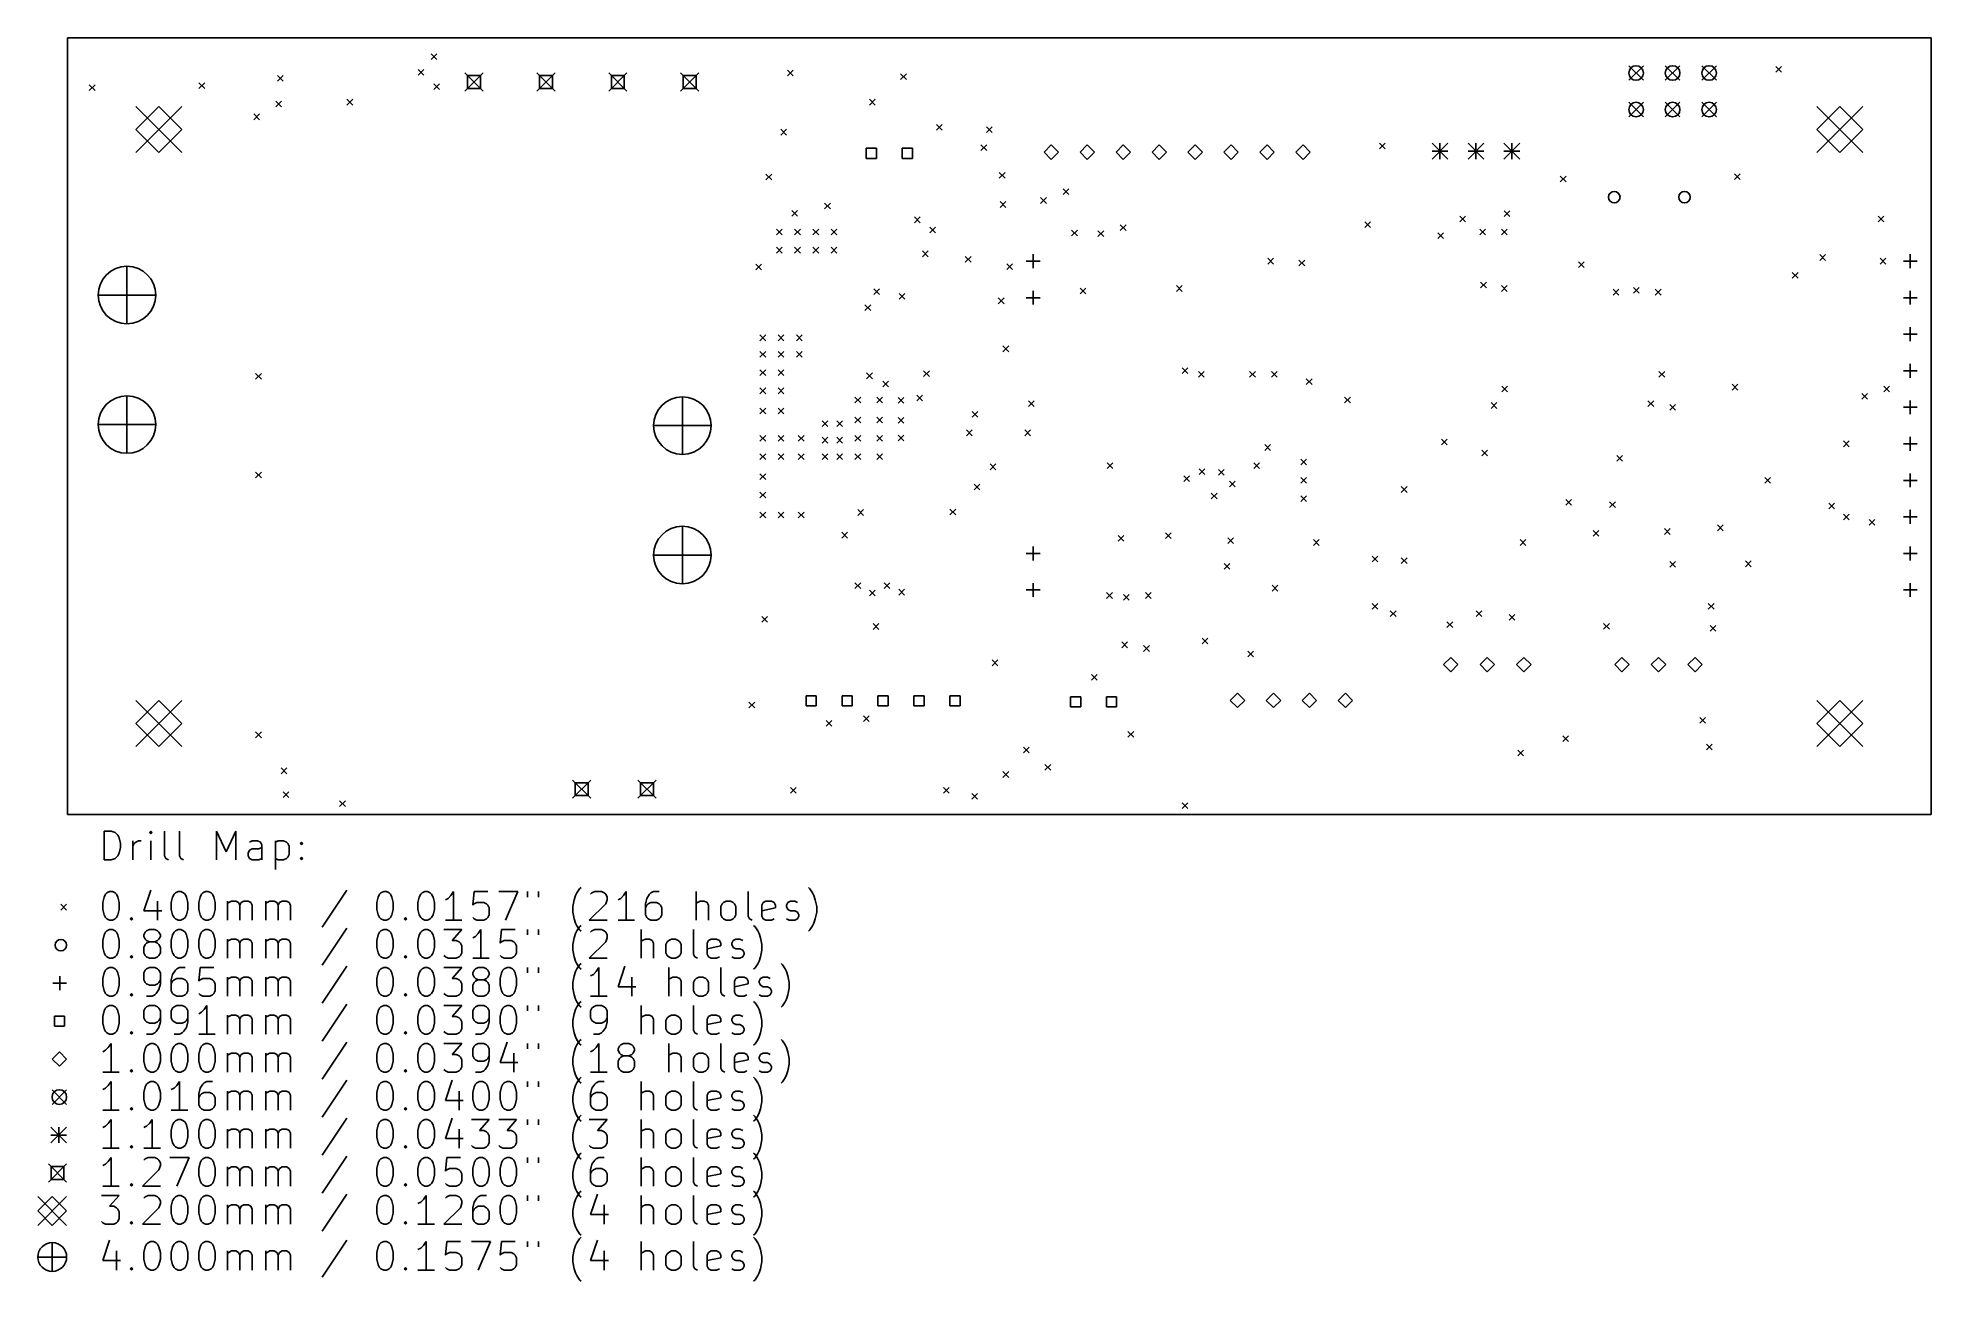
# Model space of a CAD drawing. Extents: x 91 to 223, y -160 to -73.
import ezdxf

# ---------------------------------------------------------------- set-up
doc = ezdxf.new("R2010")
doc.units = 0
doc.layers.add('BLACK', color=7, linetype='CONTINUOUS')

msp = doc.modelspace()

# ---------------------------------------------------------------- linework, layer by layer
at = {"layer": 'BLACK', "linetype": 'CONTINUOUS'}
for p, q in [((93.3958, -73.3806), (222.936, -73.3806)), ((93.3958, -127.356), (93.3958, -73.3806)), ((222.936, -73.3806), (222.936, -127.356)), ((118.678, -74.4817), (119.078, -74.8817)), ((119.078, -74.4817), (118.678, -74.8817)), ((108.004, -76), (108.404, -76.4)), ((108.404, -76), (108.004, -76.4)), ((117.783, -75.5835), (118.183, -75.9835)), ((118.183, -75.5835), (117.783, -75.9835)), ((121.031, -75.819), (122.301, -77.089)), ((122.301, -75.819), (121.031, -77.089)), ((122.115, -76.005), (121.217, -76.005)), ((121.217, -76.005), (121.217, -76.903)), ((122.115, -76.903), (122.115, -76.005)), ((126.026, -75.819), (127.296, -77.089)), ((127.296, -75.819), (126.026, -77.089)), ((127.11, -76.005), (126.212, -76.005)), ((126.212, -76.005), (126.212, -76.903)), ((127.11, -76.903), (127.11, -76.005)), ((131.022, -75.819), (132.292, -77.089)), ((132.292, -75.819), (131.022, -77.089)), ((132.106, -76.005), (131.208, -76.005)), ((131.208, -76.005), (131.208, -76.903)), ((132.106, -76.903), (132.106, -76.005)), ((136.017, -75.819), (137.287, -77.089)), ((137.287, -75.819), (136.017, -77.089)), ((137.101, -76.005), (136.203, -76.005)), ((136.203, -76.005), (136.203, -76.903)), ((137.101, -76.903), (137.101, -76.005)), ((143.437, -75.619), (143.837, -76.019)), ((143.837, -75.619), (143.437, -76.019)), ((151.311, -75.873), (151.711, -76.273)), ((151.711, -75.873), (151.311, -76.273)), ((201.92, -75.316), (202.936, -76.332)), ((202.936, -75.316), (201.92, -76.332)), ((204.46, -75.316), (205.476, -76.332)), ((205.476, -75.316), (204.46, -76.332)), ((207, -75.316), (208.016, -76.332)), ((208.016, -75.316), (207, -76.332)), ((212.144, -75.365), (212.544, -75.765)), ((212.544, -75.365), (212.144, -75.765)), ((94.923, -76.635), (95.323, -77.035)), ((95.323, -76.635), (94.923, -77.035)), ((102.543, -76.508), (102.943, -76.908)), ((102.943, -76.508), (102.543, -76.908)), ((118.868, -76.5772), (119.268, -76.9772)), ((119.268, -76.5772), (118.868, -76.9772)), ((121.217, -76.903), (122.115, -76.903)), ((126.212, -76.903), (127.11, -76.903)), ((131.208, -76.903), (132.106, -76.903)), ((136.203, -76.903), (137.101, -76.903)), ((98.1458, -78.156), (101.346, -81.356)), ((101.346, -78.156), (98.1458, -81.356)), ((99.7458, -78.156), (98.1458, -79.756)), ((101.346, -79.756), (99.7458, -78.156)), ((106.353, -78.667), (106.753, -79.067)), ((106.753, -78.667), (106.353, -79.067)), ((107.877, -77.778), (108.277, -78.178)), ((108.277, -77.778), (107.877, -78.178)), ((112.83, -77.651), (113.23, -78.051)), ((113.23, -77.651), (112.83, -78.051)), ((149.152, -77.651), (149.552, -78.051)), ((149.552, -77.651), (149.152, -78.051)), ((201.92, -77.856), (202.936, -78.872)), ((202.936, -77.856), (201.92, -78.872)), ((204.46, -77.856), (205.476, -78.872)), ((205.476, -77.856), (204.46, -78.872)), ((207, -77.856), (208.016, -78.872)), ((208.016, -77.856), (207, -78.872)), ((214.986, -78.156), (218.186, -81.356)), ((218.186, -78.156), (214.986, -81.356)), ((216.586, -78.156), (214.986, -79.756)), ((218.186, -79.756), (216.586, -78.156)), ((98.1458, -79.756), (99.7458, -81.356)), ((99.7458, -81.356), (101.346, -79.756)), ((142.976, -79.7376), (143.376, -80.1376)), ((143.376, -79.7376), (142.976, -80.1376)), ((153.8, -79.3966), (154.2, -79.7966)), ((154.2, -79.3966), (153.8, -79.7966)), ((157.28, -79.556), (157.68, -79.956)), ((157.68, -79.556), (157.28, -79.956)), ((214.986, -79.756), (216.586, -81.356)), ((216.586, -81.356), (218.186, -79.756)), ((149.626, -81.0568), (148.926, -81.0568)), ((148.926, -81.0568), (148.926, -81.7572)), ((149.626, -81.7572), (149.626, -81.0568)), ((152.126, -81.0568), (151.426, -81.0568)), ((151.426, -81.0568), (151.426, -81.7572)), ((152.126, -81.7572), (152.126, -81.0568)), ((156.893, -80.8203), (157.293, -81.2203)), ((157.293, -80.8203), (156.893, -81.2203)), ((161.783, -80.8266), (161.283, -81.3266)), ((161.283, -81.3266), (161.783, -81.8266)), ((162.283, -81.3266), (161.783, -80.8266)), ((161.783, -81.8266), (162.283, -81.3266)), ((164.283, -80.8266), (163.783, -81.3266)), ((163.783, -81.3266), (164.283, -81.8266)), ((164.783, -81.3266), (164.283, -80.8266)), ((164.283, -81.8266), (164.783, -81.3266)), ((166.783, -80.8266), (166.283, -81.3266)), ((166.283, -81.3266), (166.783, -81.8266)), ((167.283, -81.3266), (166.783, -80.8266)), ((166.783, -81.8266), (167.283, -81.3266)), ((169.283, -80.8266), (168.783, -81.3266)), ((168.783, -81.3266), (169.283, -81.8266)), ((169.783, -81.3266), (169.283, -80.8266)), ((169.283, -81.8266), (169.783, -81.3266)), ((171.783, -80.8266), (171.283, -81.3266)), ((171.283, -81.3266), (171.783, -81.8266)), ((172.283, -81.3266), (171.783, -80.8266)), ((171.783, -81.8266), (172.283, -81.3266)), ((174.283, -80.8266), (173.783, -81.3266)), ((173.783, -81.3266), (174.283, -81.8266)), ((174.783, -81.3266), (174.283, -80.8266)), ((174.283, -81.8266), (174.783, -81.3266)), ((176.783, -80.8266), (176.283, -81.3266)), ((176.283, -81.3266), (176.783, -81.8266)), ((177.283, -81.3266), (176.783, -80.8266)), ((176.783, -81.8266), (177.283, -81.3266)), ((179.283, -80.8266), (178.783, -81.3266)), ((178.783, -81.3266), (179.283, -81.8266)), ((179.783, -81.3266), (179.283, -80.8266)), ((179.283, -81.8266), (179.783, -81.3266)), ((184.585, -80.699), (184.985, -81.099)), ((184.985, -80.699), (184.585, -81.099)), ((188.248, -80.7046), (189.348, -81.8046)), ((189.348, -80.7046), (188.248, -81.8046)), ((188.248, -81.2546), (189.348, -81.2546)), ((188.798, -80.7046), (188.798, -81.8046)), ((190.748, -80.7046), (191.848, -81.8046)), ((191.848, -80.7046), (190.748, -81.8046)), ((190.748, -81.2546), (191.848, -81.2546)), ((191.298, -80.7046), (191.298, -81.8046)), ((193.248, -80.7046), (194.348, -81.8046)), ((194.348, -80.7046), (193.248, -81.8046)), ((193.248, -81.2546), (194.348, -81.2546)), ((193.798, -80.7046), (193.798, -81.8046)), ((141.948, -82.858), (142.349, -83.258)), ((142.349, -82.858), (141.948, -83.258)), ((148.926, -81.7572), (149.626, -81.7572)), ((151.426, -81.7572), (152.126, -81.7572)), ((158.169, -82.731), (158.569, -83.131)), ((158.569, -82.731), (158.169, -83.131)), ((209.274, -82.8326), (209.674, -83.2326)), ((209.674, -82.8326), (209.274, -83.2326)), ((162.614, -83.874), (163.014, -84.274)), ((163.014, -83.874), (162.614, -84.274)), ((197.158, -82.985), (197.558, -83.385)), ((197.558, -82.985), (197.158, -83.385)), ((143.742, -85.3726), (144.142, -85.7726)), ((144.142, -85.3726), (143.742, -85.7726)), ((146.028, -84.8646), (146.428, -85.2646)), ((146.428, -84.8646), (146.028, -85.2646)), ((158.235, -84.763), (158.635, -85.163)), ((158.635, -84.763), (158.235, -85.163)), ((161.039, -84.4836), (161.439, -84.8836)), ((161.439, -84.4836), (161.039, -84.8836)), ((193.256, -85.398), (193.656, -85.798)), ((193.656, -85.398), (193.256, -85.798)), ((142.675, -86.668), (143.075, -87.068)), ((143.075, -86.668), (142.675, -87.068)), ((143.945, -86.668), (144.345, -87.068)), ((144.345, -86.668), (143.945, -87.068)), ((145.215, -86.668), (145.615, -87.068)), ((145.615, -86.668), (145.215, -87.068)), ((146.485, -86.668), (146.885, -87.068)), ((146.885, -86.668), (146.485, -87.068)), ((152.276, -85.8298), (152.676, -86.2298)), ((152.676, -85.8298), (152.276, -86.2298)), ((153.343, -86.541), (153.743, -86.941)), ((153.743, -86.541), (153.343, -86.941)), ((163.198, -86.7442), (163.598, -87.1442)), ((163.598, -86.7442), (163.198, -87.1442)), ((165.027, -86.795), (165.427, -87.195)), ((165.427, -86.795), (165.027, -87.195)), ((166.576, -86.3785), (166.976, -86.7785)), ((166.976, -86.3785), (166.576, -86.7785)), ((183.569, -86.16), (183.969, -86.56)), ((183.969, -86.16), (183.569, -86.56)), ((190.173, -85.779), (190.573, -86.179)), ((190.573, -85.779), (190.173, -86.179)), ((191.57, -86.668), (191.97, -87.068)), ((191.97, -86.668), (191.57, -87.068)), ((193.077, -86.668), (193.477, -87.068)), ((193.477, -86.668), (193.077, -87.068)), ((219.256, -85.779), (219.656, -86.179)), ((219.656, -85.779), (219.256, -86.179)), ((142.675, -87.938), (143.075, -88.338)), ((143.075, -87.938), (142.675, -88.338)), ((143.945, -87.938), (144.345, -88.338)), ((144.345, -87.938), (143.945, -88.338)), ((145.215, -87.938), (145.615, -88.338)), ((145.615, -87.938), (145.215, -88.338)), ((146.485, -87.938), (146.885, -88.338)), ((146.885, -87.938), (146.485, -88.338)), ((188.649, -86.922), (189.049, -87.322)), ((189.049, -86.922), (188.649, -87.322)), ((97.536, -89.258), (97.536, -93.258)), ((141.242, -89.1092), (141.642, -89.5092)), ((141.642, -89.1092), (141.242, -89.5092)), ((152.835, -88.192), (153.235, -88.592)), ((153.235, -88.192), (152.835, -88.592)), ((155.807, -88.573), (156.207, -88.973)), ((156.207, -88.573), (155.807, -88.973)), ((158.686, -89.09), (159.086, -89.49)), ((159.086, -89.09), (158.686, -89.49)), ((160.045, -88.9), (161.011, -88.9)), ((160.528, -88.4174), (160.528, -89.3826)), ((176.838, -88.7), (177.238, -89.1)), ((177.238, -88.7), (176.838, -89.1)), ((178.997, -88.827), (179.397, -89.227)), ((179.397, -88.827), (178.997, -89.227)), ((198.428, -88.954), (198.828, -89.354)), ((198.828, -88.954), (198.428, -89.354)), ((215.192, -88.446), (215.592, -88.846)), ((215.592, -88.446), (215.192, -88.846)), ((219.389, -88.7057), (219.789, -89.1057)), ((219.789, -88.7057), (219.389, -89.1057)), ((221.005, -88.9), (221.971, -88.9)), ((221.488, -88.4174), (221.488, -89.3826)), ((163.782, -90.7828), (164.182, -91.1828)), ((164.182, -90.7828), (163.782, -91.1828)), ((170.488, -90.605), (170.888, -91.005)), ((170.888, -90.605), (170.488, -91.005)), ((191.624, -90.351), (192.024, -90.751)), ((192.024, -90.351), (191.624, -90.751)), ((193.077, -90.605), (193.477, -91.005)), ((193.477, -90.605), (193.077, -91.005)), ((202.238, -90.732), (202.638, -91.132)), ((202.638, -90.732), (202.238, -91.132)), ((213.287, -89.6805), (213.687, -90.0805)), ((213.687, -89.6805), (213.287, -90.0805)), ((95.536, -91.258), (99.536, -91.258)), ((148.835, -91.9304), (149.235, -92.3304)), ((149.235, -91.9304), (148.835, -92.3304)), ((149.446, -90.8177), (149.846, -91.2177)), ((149.846, -90.8177), (149.446, -91.2177)), ((151.213, -91.1447), (151.613, -91.5447)), ((151.613, -91.1447), (151.213, -91.5447)), ((158.1, -91.4585), (158.5, -91.8585)), ((158.5, -91.4585), (158.1, -91.8585)), ((160.045, -91.44), (161.011, -91.44)), ((160.528, -90.9574), (160.528, -91.9226)), ((200.841, -90.859), (201.241, -91.259)), ((201.241, -90.859), (200.841, -91.259)), ((203.762, -90.859), (204.162, -91.259)), ((204.162, -90.859), (203.762, -91.259)), ((221.005, -91.44), (221.971, -91.44)), ((221.488, -90.9574), (221.488, -91.9226)), ((141.532, -94.034), (141.932, -94.434)), ((141.932, -94.034), (141.532, -94.434)), ((142.802, -94.034), (143.202, -94.434)), ((143.202, -94.034), (142.802, -94.434)), ((144.072, -94.034), (144.472, -94.434)), ((144.472, -94.034), (144.072, -94.434)), ((221.005, -93.98), (221.971, -93.98)), ((221.488, -93.4974), (221.488, -94.4626)), ((141.532, -95.177), (141.932, -95.577)), ((141.932, -95.177), (141.532, -95.577)), ((142.802, -95.177), (143.202, -95.577)), ((143.202, -95.177), (142.802, -95.577)), ((144.072, -95.177), (144.472, -95.577)), ((144.472, -95.177), (144.072, -95.577)), ((158.423, -94.796), (158.823, -95.196)), ((158.823, -94.796), (158.423, -95.196)), ((221.488, -96.0374), (221.488, -97.0026)), ((106.48, -96.701), (106.88, -97.101)), ((106.88, -96.701), (106.48, -97.101)), ((141.532, -96.447), (141.932, -96.847)), ((141.932, -96.447), (141.532, -96.847)), ((142.802, -96.447), (143.202, -96.847)), ((143.202, -96.447), (142.802, -96.847)), ((148.949, -96.6756), (149.349, -97.0756)), ((149.349, -96.6756), (148.949, -97.0756)), ((150.066, -97.2344), (150.466, -97.6344)), ((150.466, -97.2344), (150.066, -97.6344)), ((152.911, -96.5232), (153.311, -96.9232)), ((153.311, -96.5232), (152.911, -96.9232)), ((170.869, -96.32), (171.269, -96.72)), ((171.269, -96.32), (170.869, -96.72)), ((172.012, -96.574), (172.412, -96.974)), ((172.412, -96.574), (172.012, -96.974)), ((175.568, -96.574), (175.968, -96.974)), ((175.968, -96.574), (175.568, -96.974)), ((177.092, -96.574), (177.492, -96.974)), ((177.492, -96.574), (177.092, -96.974)), ((179.505, -97.082), (179.905, -97.482)), ((179.905, -97.082), (179.505, -97.482)), ((204.016, -96.574), (204.416, -96.974)), ((204.416, -96.574), (204.016, -96.974)), ((221.005, -96.52), (221.971, -96.52)), ((97.536, -98.258), (97.536, -102.258)), ((136.144, -98.33), (136.144, -102.33)), ((141.532, -97.717), (141.932, -98.117)), ((141.932, -97.717), (141.532, -98.117)), ((142.802, -97.717), (143.202, -98.117)), ((143.202, -97.717), (142.802, -98.117)), ((148.136, -98.352), (148.536, -98.752)), ((148.536, -98.352), (148.136, -98.752)), ((149.66, -98.352), (150.06, -98.752)), ((150.06, -98.352), (149.66, -98.752)), ((151.133, -98.3774), (151.533, -98.7774)), ((151.533, -98.3774), (151.133, -98.7774)), ((152.436, -98.218), (152.836, -98.618)), ((152.836, -98.218), (152.436, -98.618)), ((160.201, -98.606), (160.601, -99.006)), ((160.601, -98.606), (160.201, -99.006)), ((182.172, -98.352), (182.572, -98.752)), ((182.572, -98.352), (182.172, -98.752)), ((193.094, -97.59), (193.494, -97.99)), ((193.494, -97.59), (193.094, -97.99)), ((203.254, -98.606), (203.654, -99.006)), ((203.654, -98.606), (203.254, -99.006)), ((209.096, -97.463), (209.496, -97.863)), ((209.496, -97.463), (209.096, -97.863)), ((218.113, -98.098), (218.513, -98.498)), ((218.513, -98.098), (218.113, -98.498)), ((219.637, -97.59), (220.037, -97.99)), ((220.037, -97.59), (219.637, -97.99)), ((221.488, -98.5774), (221.488, -99.5426)), ((141.532, -99.114), (141.932, -99.514)), ((141.932, -99.114), (141.532, -99.514)), ((142.802, -99.114), (143.202, -99.514)), ((143.202, -99.114), (142.802, -99.514)), ((145.85, -100.003), (146.25, -100.403)), ((146.25, -100.003), (145.85, -100.403)), ((146.866, -100.003), (147.266, -100.403)), ((147.266, -100.003), (146.866, -100.403)), ((148.136, -99.749), (148.536, -100.149)), ((148.536, -99.749), (148.136, -100.149)), ((149.66, -99.749), (150.06, -100.149)), ((150.06, -99.749), (149.66, -100.149)), ((151.133, -99.7744), (151.533, -100.174)), ((151.533, -99.7744), (151.133, -100.174)), ((156.289, -99.3426), (156.689, -99.7426)), ((156.689, -99.3426), (156.289, -99.7426)), ((192.351, -98.733), (192.751, -99.133)), ((192.751, -98.733), (192.351, -99.133)), ((204.778, -98.86), (205.178, -99.26)), ((205.178, -98.86), (204.778, -99.26)), ((221.005, -99.06), (221.971, -99.06)), ((95.536, -100.258), (99.536, -100.258)), ((134.144, -100.33), (138.144, -100.33)), ((141.532, -101.019), (141.932, -101.419)), ((141.932, -101.019), (141.532, -101.419)), ((142.802, -101.019), (143.202, -101.419)), ((143.202, -101.019), (142.802, -101.419)), ((144.199, -101.019), (144.599, -101.419)), ((144.599, -101.019), (144.199, -101.419)), ((145.85, -101.146), (146.25, -101.546)), ((146.25, -101.146), (145.85, -101.546)), ((146.866, -101.146), (147.266, -101.546)), ((147.266, -101.146), (146.866, -101.546)), ((148.136, -101.019), (148.536, -101.419)), ((148.536, -101.019), (148.136, -101.419)), ((149.66, -101.019), (150.06, -101.419)), ((150.06, -101.019), (149.66, -101.419)), ((151.133, -100.994), (151.533, -101.394)), ((151.533, -100.994), (151.133, -101.394)), ((155.883, -100.638), (156.283, -101.038)), ((156.283, -100.638), (155.883, -101.038)), ((159.947, -100.638), (160.347, -101.038)), ((160.347, -100.638), (159.947, -101.038)), ((188.903, -101.273), (189.303, -101.673)), ((189.303, -101.273), (188.903, -101.673)), ((221.488, -101.117), (221.488, -102.083)), ((141.532, -102.289), (141.932, -102.689)), ((141.932, -102.289), (141.532, -102.689)), ((142.802, -102.289), (143.202, -102.689)), ((143.202, -102.289), (142.802, -102.689)), ((144.199, -102.289), (144.599, -102.689)), ((144.599, -102.289), (144.199, -102.689)), ((145.85, -102.289), (146.25, -102.689)), ((146.25, -102.289), (145.85, -102.689)), ((146.866, -102.289), (147.266, -102.689)), ((147.266, -102.289), (146.866, -102.689)), ((148.136, -102.289), (148.536, -102.689)), ((148.536, -102.289), (148.136, -102.689)), ((149.66, -102.289), (150.06, -102.689)), ((150.06, -102.289), (149.66, -102.689)), ((176.619, -101.654), (177.019, -102.054)), ((177.019, -101.654), (176.619, -102.054)), ((191.697, -102.035), (192.097, -102.435)), ((192.097, -102.035), (191.697, -102.435)), ((201.095, -102.416), (201.495, -102.816)), ((201.495, -102.416), (201.095, -102.816)), ((216.843, -101.4), (217.243, -101.8)), ((217.243, -101.4), (216.843, -101.8)), ((221.005, -101.6), (221.971, -101.6)), ((106.48, -103.559), (106.88, -103.959)), ((106.88, -103.559), (106.48, -103.959)), ((141.532, -103.686), (141.932, -104.086)), ((141.932, -103.686), (141.532, -104.086)), ((157.534, -103), (157.934, -103.4)), ((157.934, -103), (157.534, -103.4)), ((165.662, -102.924), (166.062, -103.324)), ((166.062, -102.924), (165.662, -103.324)), ((170.996, -103.813), (171.396, -104.213)), ((171.396, -103.813), (170.996, -104.213)), ((172.057, -103.34), (172.457, -103.74)), ((172.457, -103.34), (172.057, -103.74)), ((173.409, -103.382), (173.808, -103.782)), ((173.808, -103.382), (173.409, -103.782)), ((175.863, -102.924), (176.263, -103.324)), ((176.263, -102.924), (175.863, -103.324)), ((179.124, -102.67), (179.524, -103.07)), ((179.524, -102.67), (179.124, -103.07)), ((179.124, -103.94), (179.524, -104.34)), ((179.524, -103.94), (179.124, -104.34)), ((211.382, -103.94), (211.782, -104.34)), ((211.782, -103.94), (211.382, -104.34)), ((221.488, -103.657), (221.488, -104.623)), ((141.532, -104.956), (141.932, -105.356)), ((141.932, -104.956), (141.532, -105.356)), ((156.416, -104.397), (156.816, -104.797)), ((156.816, -104.397), (156.416, -104.797)), ((172.901, -105.03), (173.301, -105.43)), ((173.301, -105.03), (172.901, -105.43)), ((174.171, -104.194), (174.571, -104.594)), ((174.571, -104.194), (174.171, -104.594)), ((179.124, -105.21), (179.524, -105.61)), ((179.524, -105.21), (179.124, -105.61)), ((186.109, -104.575), (186.509, -104.975)), ((186.509, -104.575), (186.109, -104.975)), ((221.005, -104.14), (221.971, -104.14)), ((141.532, -106.353), (141.932, -106.753)), ((141.932, -106.353), (141.532, -106.753)), ((142.802, -106.353), (143.202, -106.753)), ((143.202, -106.353), (142.802, -106.753)), ((144.199, -106.353), (144.599, -106.753)), ((144.599, -106.353), (144.199, -106.753)), ((148.339, -106.175), (148.739, -106.575)), ((148.739, -106.175), (148.339, -106.575)), ((154.74, -106.134), (155.14, -106.534)), ((155.14, -106.134), (154.74, -106.534)), ((197.539, -105.464), (197.939, -105.864)), ((197.939, -105.464), (197.539, -105.864)), ((200.587, -105.626), (200.987, -106.026)), ((200.987, -105.626), (200.587, -106.026)), ((215.827, -105.718), (216.227, -106.118)), ((216.227, -105.718), (215.827, -106.118)), ((216.843, -106.48), (217.243, -106.88)), ((217.243, -106.48), (216.843, -106.88)), ((221.488, -106.197), (221.488, -107.163)), ((136.144, -107.33), (136.144, -111.33)), ((147.222, -107.75), (147.622, -108.15)), ((147.622, -107.75), (147.222, -108.15)), ((169.726, -107.785), (170.126, -108.185)), ((170.126, -107.785), (169.726, -108.185)), ((199.444, -107.623), (199.844, -108.023)), ((199.844, -107.623), (199.444, -108.023)), ((204.397, -107.496), (204.797, -107.896)), ((204.797, -107.496), (204.397, -107.896)), ((208.08, -107.242), (208.48, -107.642)), ((208.48, -107.242), (208.08, -107.642)), ((218.621, -106.861), (219.021, -107.261)), ((219.021, -106.861), (218.621, -107.261)), ((221.005, -106.68), (221.971, -106.68)), ((160.528, -108.737), (160.528, -109.703)), ((166.424, -107.969), (166.824, -108.369)), ((166.824, -107.969), (166.424, -108.369)), ((174.044, -108.131), (174.444, -108.531)), ((174.444, -108.131), (174.044, -108.531)), ((180.013, -108.258), (180.413, -108.658)), ((180.413, -108.258), (180.013, -108.658)), ((194.364, -108.258), (194.764, -108.658)), ((194.764, -108.258), (194.364, -108.658)), ((221.488, -108.737), (221.488, -109.703)), ((134.144, -109.33), (138.144, -109.33)), ((160.045, -109.22), (161.011, -109.22)), ((173.79, -109.909), (174.19, -110.309)), ((174.19, -109.909), (173.79, -110.309)), ((184.077, -109.401), (184.477, -109.801)), ((184.477, -109.401), (184.077, -109.801)), ((186.109, -109.528), (186.509, -109.928)), ((186.509, -109.528), (186.109, -109.928)), ((204.778, -109.782), (205.178, -110.182)), ((205.178, -109.782), (204.778, -110.182)), ((210.028, -109.739), (210.428, -110.139)), ((210.428, -109.739), (210.028, -110.139)), ((221.005, -109.22), (221.971, -109.22)), ((148.136, -111.255), (148.536, -111.655)), ((148.536, -111.255), (148.136, -111.655)), ((149.152, -111.763), (149.552, -112.163)), ((149.552, -111.763), (149.152, -112.163)), ((150.168, -111.255), (150.568, -111.655)), ((150.568, -111.255), (150.168, -111.655)), ((151.184, -111.712), (151.584, -112.112)), ((151.584, -111.712), (151.184, -112.112)), ((160.045, -111.76), (161.011, -111.76)), ((160.528, -111.277), (160.528, -112.243)), ((177.129, -111.433), (177.529, -111.833)), ((177.529, -111.433), (177.129, -111.833)), ((221.005, -111.76), (221.971, -111.76)), ((221.488, -111.277), (221.488, -112.243)), ((165.626, -111.941), (166.026, -112.341)), ((166.026, -111.941), (165.626, -112.341)), ((166.805, -112.068), (167.205, -112.468)), ((167.205, -112.068), (166.805, -112.468)), ((168.329, -111.941), (168.729, -112.341)), ((168.729, -111.941), (168.329, -112.341)), ((184.077, -112.703), (184.477, -113.103)), ((184.477, -112.703), (184.077, -113.103)), ((207.445, -112.703), (207.845, -113.103)), ((207.845, -112.703), (207.445, -113.103)), ((141.659, -113.592), (142.059, -113.992)), ((142.059, -113.592), (141.659, -113.992)), ((149.406, -114.1), (149.806, -114.5)), ((149.806, -114.1), (149.406, -114.5)), ((185.347, -113.211), (185.747, -113.611)), ((185.747, -113.211), (185.347, -113.611)), ((189.284, -113.973), (189.684, -114.373)), ((189.684, -113.973), (189.284, -114.373)), ((191.316, -113.211), (191.716, -113.611)), ((191.716, -113.211), (191.316, -113.611)), ((193.602, -113.465), (194.002, -113.865)), ((194.002, -113.465), (193.602, -113.865)), ((200.17, -114.094), (200.57, -114.494)), ((200.57, -114.094), (200.17, -114.494)), ((207.572, -114.227), (207.972, -114.627)), ((207.972, -114.227), (207.572, -114.627)), ((166.678, -115.37), (167.078, -115.77)), ((167.078, -115.37), (166.678, -115.77)), ((168.202, -115.624), (168.602, -116.024)), ((168.602, -115.624), (168.202, -116.024)), ((172.266, -115.097), (172.666, -115.497)), ((172.666, -115.097), (172.266, -115.497)), ((157.667, -116.62), (158.067, -117.02)), ((158.067, -116.62), (157.667, -117.02)), ((175.447, -116.005), (175.847, -116.405)), ((175.847, -116.005), (175.447, -116.405)), ((189.545, -116.442), (189.045, -116.942)), ((189.045, -116.942), (189.545, -117.442)), ((190.045, -116.942), (189.545, -116.442)), ((189.545, -117.442), (190.045, -116.942)), ((192.085, -116.442), (191.585, -116.942)), ((191.585, -116.942), (192.085, -117.442)), ((192.585, -116.942), (192.085, -116.442)), ((192.085, -117.442), (192.585, -116.942)), ((194.625, -116.442), (194.125, -116.942)), ((194.125, -116.942), (194.625, -117.442)), ((195.125, -116.942), (194.625, -116.442)), ((194.625, -117.442), (195.125, -116.942)), ((201.447, -116.442), (200.947, -116.942)), ((200.947, -116.942), (201.447, -117.442)), ((201.947, -116.942), (201.447, -116.442)), ((201.447, -117.442), (201.947, -116.942)), ((203.987, -116.442), (203.487, -116.942)), ((203.487, -116.942), (203.987, -117.442)), ((204.487, -116.942), (203.987, -116.442)), ((203.987, -117.442), (204.487, -116.942)), ((206.527, -116.442), (206.027, -116.942)), ((206.027, -116.942), (206.527, -117.442)), ((207.027, -116.942), (206.527, -116.442)), ((206.527, -117.442), (207.027, -116.942)), ((164.57, -117.631), (164.97, -118.031)), ((164.97, -117.631), (164.57, -118.031)), ((98.1458, -119.431), (101.346, -122.631)), ((101.346, -119.431), (98.1458, -122.631)), ((99.7458, -119.431), (98.1458, -121.031)), ((101.346, -121.031), (99.7458, -119.431)), ((140.77, -119.561), (141.17, -119.961)), ((141.17, -119.561), (140.77, -119.961)), ((145.439, -119.113), (144.738, -119.113)), ((144.738, -119.113), (144.738, -119.814)), ((145.439, -119.814), (145.439, -119.113)), ((147.939, -119.113), (147.238, -119.113)), ((147.238, -119.113), (147.238, -119.814)), ((147.939, -119.814), (147.939, -119.113)), ((150.439, -119.113), (149.738, -119.113)), ((149.738, -119.113), (149.738, -119.814)), ((150.439, -119.814), (150.439, -119.113)), ((152.939, -119.113), (152.238, -119.113)), ((152.238, -119.113), (152.238, -119.814)), ((152.939, -119.814), (152.939, -119.113)), ((155.439, -119.113), (154.738, -119.113)), ((154.738, -119.113), (154.738, -119.814)), ((155.439, -119.814), (155.439, -119.113)), ((163.825, -119.182), (163.124, -119.182)), ((163.124, -119.182), (163.124, -119.883)), ((163.825, -119.883), (163.825, -119.182)), ((166.325, -119.182), (165.624, -119.182)), ((165.624, -119.182), (165.624, -119.883)), ((166.325, -119.883), (166.325, -119.182)), ((174.727, -118.935), (174.227, -119.435)), ((174.227, -119.435), (174.727, -119.935)), ((175.227, -119.435), (174.727, -118.935)), ((174.727, -119.935), (175.227, -119.435)), ((177.227, -118.935), (176.727, -119.435)), ((176.727, -119.435), (177.227, -119.935)), ((177.727, -119.435), (177.227, -118.935)), ((177.227, -119.935), (177.727, -119.435)), ((179.727, -118.935), (179.227, -119.435)), ((179.227, -119.435), (179.727, -119.935)), ((180.227, -119.435), (179.727, -118.935)), ((179.727, -119.935), (180.227, -119.435)), ((182.227, -118.935), (181.727, -119.435)), ((181.727, -119.435), (182.227, -119.935)), ((182.727, -119.435), (182.227, -118.935)), ((182.227, -119.935), (182.727, -119.435)), ((214.986, -119.431), (218.186, -122.631)), ((218.186, -119.431), (214.986, -122.631)), ((216.586, -119.431), (214.986, -121.031)), ((218.186, -121.031), (216.586, -119.431)), ((98.1458, -121.031), (99.7458, -122.631)), ((99.7458, -122.631), (101.346, -121.031)), ((144.738, -119.814), (145.439, -119.814)), ((146.129, -120.831), (146.529, -121.231)), ((146.529, -120.831), (146.129, -121.231)), ((147.238, -119.814), (147.939, -119.814)), ((148.72, -120.501), (149.12, -120.901)), ((149.12, -120.501), (148.72, -120.901)), ((149.738, -119.814), (150.439, -119.814)), ((152.238, -119.814), (152.939, -119.814)), ((154.738, -119.814), (155.439, -119.814)), ((163.124, -119.883), (163.825, -119.883)), ((165.624, -119.883), (166.325, -119.883)), ((206.861, -120.628), (207.261, -121.028)), ((207.261, -120.628), (206.861, -121.028)), ((214.986, -121.031), (216.586, -122.631)), ((216.586, -122.631), (218.186, -121.031)), ((106.48, -121.628), (106.879, -122.028)), ((106.879, -121.628), (106.48, -122.028)), ((167.11, -121.593), (167.51, -121.993)), ((167.51, -121.593), (167.11, -121.993)), ((197.336, -121.898), (197.736, -122.298)), ((197.736, -121.898), (197.336, -122.298)), ((159.845, -122.685), (160.245, -123.085)), ((160.245, -122.685), (159.845, -123.085)), ((194.212, -122.888), (194.612, -123.288)), ((194.612, -122.888), (194.212, -123.288)), ((207.318, -122.482), (207.718, -122.882)), ((207.718, -122.482), (207.318, -122.882)), ((108.258, -124.133), (108.658, -124.533)), ((108.658, -124.133), (108.258, -124.533)), ((128.499, -124.968), (129.769, -126.238)), ((129.769, -124.968), (128.499, -126.238)), ((133.045, -124.968), (134.315, -126.238)), ((134.315, -124.968), (133.045, -126.238)), ((158.423, -124.387), (158.823, -124.787)), ((158.823, -124.387), (158.423, -124.787)), ((161.344, -123.879), (161.744, -124.279)), ((161.744, -123.879), (161.344, -124.279)), ((108.385, -125.784), (108.785, -126.184)), ((108.785, -125.784), (108.385, -126.184)), ((129.583, -125.154), (128.685, -125.154)), ((128.685, -125.154), (128.685, -126.052)), ((128.685, -126.052), (129.583, -126.052)), ((129.583, -126.052), (129.583, -125.154)), ((134.129, -125.154), (133.231, -125.154)), ((133.231, -125.154), (133.231, -126.052)), ((133.231, -126.052), (134.129, -126.052)), ((134.129, -126.052), (134.129, -125.154)), ((143.65, -125.479), (144.05, -125.879)), ((144.05, -125.479), (143.65, -125.879)), ((154.283, -125.479), (154.683, -125.879)), ((154.683, -125.479), (154.283, -125.879)), ((156.264, -125.911), (156.664, -126.311)), ((156.664, -125.911), (156.264, -126.311)), ((222.936, -127.356), (93.3958, -127.356)), ((112.322, -126.419), (112.722, -126.819)), ((112.722, -126.419), (112.322, -126.819)), ((170.869, -126.546), (171.269, -126.946)), ((171.269, -126.546), (170.869, -126.946)), ((95.9536, -130.52), (95.9536, -128.52)), ((95.9536, -128.52), (96.4298, -128.52)), ((96.4298, -128.52), (96.7155, -128.616)), ((96.7155, -128.616), (96.9059, -128.806)), ((96.9059, -128.806), (97.0012, -128.997)), ((99.1917, -128.52), (99.0964, -128.616)), ((99.0964, -128.616), (99.1917, -128.711)), ((99.2869, -128.616), (99.1917, -128.52)), ((99.1917, -128.52), (99.1917, -128.711)), ((99.1917, -128.711), (99.2869, -128.616)), ((100.144, -130.235), (100.144, -128.52)), ((101.192, -130.235), (101.192, -128.52)), ((103.763, -130.52), (103.763, -128.52)), ((103.763, -128.52), (104.43, -129.949)), ((104.43, -129.949), (105.096, -128.52)), ((105.096, -128.52), (105.096, -130.52)), ((96.9059, -130.235), (96.7155, -130.425)), ((97.0012, -130.044), (96.9059, -130.235)), ((97.0012, -128.997), (97.0964, -129.378)), ((97.0964, -129.663), (97.0012, -130.044)), ((97.0964, -129.378), (97.0964, -129.663)), ((97.9536, -130.52), (97.9536, -129.187)), ((97.9536, -129.568), (98.0488, -129.378)), ((98.0488, -129.378), (98.144, -129.282)), ((98.144, -129.282), (98.3345, -129.187)), ((98.3345, -129.187), (98.525, -129.187)), ((99.1917, -130.52), (99.1917, -129.187)), ((100.239, -130.425), (100.144, -130.235)), ((101.287, -130.425), (101.192, -130.235)), ((105.954, -130.044), (106.049, -129.854)), ((105.954, -130.235), (105.954, -130.044)), ((106.049, -130.425), (105.954, -130.235)), ((106.239, -129.187), (106.049, -129.282)), ((106.049, -129.854), (106.239, -129.759)), ((106.62, -129.187), (106.239, -129.187)), ((106.239, -129.759), (106.715, -129.759)), ((106.811, -129.282), (106.62, -129.187)), ((106.715, -129.759), (106.906, -129.663)), ((106.906, -129.473), (106.811, -129.282)), ((106.906, -130.52), (106.906, -129.473)), ((107.858, -129.187), (107.858, -131.187)), ((107.858, -129.282), (108.049, -129.187)), ((108.049, -129.187), (108.43, -129.187)), ((108.43, -129.187), (108.62, -129.282)), ((108.62, -129.282), (108.715, -129.378)), ((108.715, -129.378), (108.811, -129.568)), ((108.811, -130.139), (108.715, -130.33)), ((108.811, -129.568), (108.811, -130.139)), ((109.573, -129.378), (109.668, -129.282)), ((109.668, -129.473), (109.573, -129.378)), ((109.668, -129.282), (109.763, -129.378)), ((109.668, -129.282), (109.668, -129.473)), ((109.763, -129.378), (109.668, -129.473)), ((96.4298, -130.52), (95.9536, -130.52)), ((96.7155, -130.425), (96.4298, -130.52)), ((100.43, -130.52), (100.239, -130.425)), ((101.477, -130.52), (101.287, -130.425)), ((106.239, -130.52), (106.049, -130.425)), ((106.715, -130.52), (106.239, -130.52)), ((106.906, -130.425), (106.715, -130.52)), ((108.049, -130.52), (107.858, -130.425)), ((108.43, -130.52), (108.049, -130.52)), ((108.62, -130.425), (108.43, -130.52)), ((108.715, -130.33), (108.62, -130.425)), ((109.573, -130.425), (109.668, -130.33)), ((109.668, -130.52), (109.573, -130.425)), ((109.668, -130.33), (109.763, -130.425)), ((109.668, -130.33), (109.668, -130.52)), ((109.763, -130.425), (109.668, -130.52)), ((96.0488, -132.911), (96.144, -132.816)), ((96.144, -132.816), (96.3345, -132.72)), ((96.3345, -132.72), (96.525, -132.72)), ((96.525, -132.72), (96.7155, -132.816)), ((96.7155, -132.816), (96.8107, -132.911)), ((99.1917, -132.625), (98.7155, -134.054)), ((100.811, -132.911), (100.906, -132.816)), ((100.906, -132.816), (101.096, -132.72)), ((101.096, -132.72), (101.287, -132.72)), ((101.287, -132.72), (101.477, -132.816)), ((101.477, -132.816), (101.573, -132.911)), ((102.715, -132.911), (102.811, -132.816)), ((102.811, -132.816), (103.001, -132.72)), ((103.001, -132.72), (103.192, -132.72)), ((103.192, -132.72), (103.382, -132.816)), ((103.382, -132.816), (103.477, -132.911)), ((112.811, -132.625), (111.096, -135.197)), ((115.096, -132.911), (115.192, -132.816)), ((115.192, -132.816), (115.382, -132.72)), ((115.382, -132.72), (115.573, -132.72)), ((115.573, -132.72), (115.763, -132.816)), ((115.763, -132.816), (115.858, -132.911)), ((117.954, -132.911), (118.049, -132.816)), ((118.049, -132.816), (118.239, -132.72)), ((118.239, -132.72), (118.43, -132.72)), ((118.43, -132.72), (118.62, -132.816)), ((118.62, -132.816), (118.715, -132.911)), ((120.239, -132.72), (120.049, -133.006)), ((120.239, -134.72), (120.239, -132.72)), ((121.668, -132.72), (121.573, -133.673)), ((122.62, -132.72), (121.668, -132.72)), ((123.382, -132.72), (124.715, -132.72)), ((124.715, -132.72), (123.858, -134.72)), ((125.382, -132.72), (125.382, -133.101)), ((126.144, -132.72), (126.144, -133.101)), ((128.715, -133.006), (128.811, -132.816)), ((128.811, -132.816), (129.001, -132.53)), ((129.001, -132.53), (129.096, -132.435)), ((129.763, -132.911), (129.858, -132.816)), ((129.858, -132.816), (130.049, -132.72)), ((130.049, -132.72), (130.525, -132.72)), ((130.525, -132.72), (130.715, -132.816)), ((130.715, -132.816), (130.811, -132.911)), ((132.239, -132.72), (132.049, -133.006)), ((132.239, -134.72), (132.239, -132.72)), ((133.954, -132.816), (133.858, -132.911)), ((134.144, -132.72), (133.954, -132.816)), ((134.525, -132.72), (134.144, -132.72)), ((137.096, -134.72), (137.096, -132.72)), ((140.715, -134.435), (140.715, -132.72)), ((145.001, -132.53), (144.906, -132.435)), ((145.192, -132.816), (145.001, -132.53)), ((145.287, -133.006), (145.192, -132.816)), ((92.9458, -133.606), (93.3458, -134.006)), ((93.3458, -133.606), (92.9458, -134.006)), ((95.8583, -133.482), (95.9536, -133.101)), ((95.8583, -133.959), (95.8583, -133.482)), ((95.9536, -134.339), (95.8583, -133.959)), ((95.9536, -133.101), (96.0488, -132.911)), ((96.8107, -132.911), (96.9059, -133.101)), ((96.9059, -133.101), (97.0012, -133.482)), ((97.0012, -133.959), (96.9059, -134.339)), ((97.0012, -133.482), (97.0012, -133.959)), ((98.7155, -134.054), (99.9536, -134.054)), ((99.6679, -133.387), (99.6679, -134.72)), ((100.62, -133.482), (100.715, -133.101)), ((100.62, -133.959), (100.62, -133.482)), ((100.715, -134.339), (100.62, -133.959)), ((100.715, -133.101), (100.811, -132.911)), ((101.573, -132.911), (101.668, -133.101)), ((101.668, -133.101), (101.763, -133.482)), ((101.763, -133.959), (101.668, -134.339)), ((101.763, -133.482), (101.763, -133.959)), ((102.525, -133.482), (102.62, -133.101)), ((102.525, -133.959), (102.525, -133.482)), ((102.62, -134.339), (102.525, -133.959)), ((102.62, -133.101), (102.715, -132.911)), ((103.477, -132.911), (103.573, -133.101)), ((103.573, -133.101), (103.668, -133.482)), ((103.668, -133.959), (103.573, -134.339)), ((103.668, -133.482), (103.668, -133.959)), ((104.525, -134.72), (104.525, -133.387)), ((104.525, -133.578), (104.62, -133.482)), ((104.62, -133.482), (104.811, -133.387)), ((104.811, -133.387), (105.096, -133.387)), ((105.096, -133.387), (105.287, -133.482)), ((105.287, -133.482), (105.382, -133.673)), ((105.382, -133.673), (105.477, -133.482)), ((105.382, -133.673), (105.382, -134.72)), ((105.477, -133.482), (105.668, -133.387)), ((105.668, -133.387), (105.954, -133.387)), ((105.954, -133.387), (106.144, -133.482)), ((106.144, -133.482), (106.239, -133.673)), ((106.239, -133.673), (106.239, -134.72)), ((107.192, -134.72), (107.192, -133.387)), ((107.192, -133.578), (107.287, -133.482)), ((107.287, -133.482), (107.477, -133.387)), ((107.477, -133.387), (107.763, -133.387)), ((107.763, -133.387), (107.954, -133.482)), ((107.954, -133.482), (108.049, -133.673)), ((108.049, -133.673), (108.144, -133.482)), ((108.049, -133.673), (108.049, -134.72)), ((108.144, -133.482), (108.335, -133.387)), ((108.335, -133.387), (108.62, -133.387)), ((108.62, -133.387), (108.811, -133.482)), ((108.811, -133.482), (108.906, -133.673)), ((108.906, -133.673), (108.906, -134.72)), ((114.906, -133.482), (115.001, -133.101)), ((114.906, -133.959), (114.906, -133.482)), ((115.001, -134.339), (114.906, -133.959)), ((115.001, -133.101), (115.096, -132.911)), ((115.858, -132.911), (115.954, -133.101)), ((115.954, -133.101), (116.049, -133.482)), ((116.049, -133.959), (115.954, -134.339)), ((116.049, -133.482), (116.049, -133.959)), ((117.763, -133.482), (117.858, -133.101)), ((117.763, -133.959), (117.763, -133.482)), ((117.858, -134.339), (117.763, -133.959)), ((117.858, -133.101), (117.954, -132.911)), ((118.715, -132.911), (118.811, -133.101)), ((118.811, -133.101), (118.906, -133.482)), ((118.906, -133.959), (118.811, -134.339)), ((118.906, -133.482), (118.906, -133.959)), ((119.858, -133.197), (119.668, -133.292)), ((120.049, -133.006), (119.858, -133.197)), ((121.573, -133.673), (121.668, -133.578)), ((121.668, -133.578), (121.858, -133.482)), ((121.858, -133.482), (122.335, -133.482)), ((122.335, -133.482), (122.525, -133.578)), ((122.525, -133.578), (122.62, -133.673)), ((122.62, -133.673), (122.715, -133.863)), ((122.715, -133.863), (122.715, -134.339)), ((128.525, -133.768), (128.62, -133.292)), ((128.525, -134.149), (128.525, -133.768)), ((128.62, -134.625), (128.525, -134.149)), ((128.62, -133.292), (128.715, -133.006)), ((130.811, -133.578), (129.668, -134.72)), ((130.811, -132.911), (130.906, -133.101)), ((130.906, -133.292), (130.811, -133.578)), ((130.906, -133.101), (130.906, -133.292)), ((131.858, -133.197), (131.668, -133.292)), ((132.049, -133.006), (131.858, -133.197)), ((133.668, -133.197), (133.573, -133.578)), ((133.573, -133.578), (133.573, -134.339)), ((133.668, -133.673), (133.573, -133.863)), ((133.858, -132.911), (133.668, -133.197)), ((133.763, -133.578), (133.668, -133.673)), ((133.954, -133.482), (133.763, -133.578)), ((134.335, -133.482), (133.954, -133.482)), ((134.525, -133.578), (134.335, -133.482)), ((134.62, -133.673), (134.525, -133.578)), ((134.715, -133.863), (134.62, -133.673)), ((134.715, -134.339), (134.715, -133.863)), ((137.192, -133.482), (137.096, -133.578)), ((137.382, -133.387), (137.192, -133.482)), ((137.668, -133.387), (137.382, -133.387)), ((137.858, -133.482), (137.668, -133.387)), ((137.954, -133.673), (137.858, -133.482)), ((137.954, -134.72), (137.954, -133.673)), ((138.811, -133.768), (138.906, -133.578)), ((138.811, -134.339), (138.811, -133.768)), ((138.906, -133.578), (139.001, -133.482)), ((139.001, -133.482), (139.192, -133.387)), ((139.192, -133.387), (139.477, -133.387)), ((139.477, -133.387), (139.668, -133.482)), ((139.668, -133.482), (139.763, -133.578)), ((139.763, -133.578), (139.858, -133.768)), ((139.858, -133.768), (139.858, -134.339)), ((141.668, -133.673), (141.763, -133.482)), ((141.668, -134.435), (141.668, -133.673)), ((142.62, -133.863), (141.668, -134.054)), ((141.763, -133.482), (141.954, -133.387)), ((141.954, -133.387), (142.335, -133.387)), ((142.335, -133.387), (142.525, -133.482)), ((142.525, -133.482), (142.62, -133.673)), ((142.62, -133.673), (142.62, -133.863)), ((143.382, -133.673), (143.477, -133.482)), ((143.382, -133.768), (143.382, -133.673)), ((143.477, -133.959), (143.382, -133.768)), ((143.477, -133.482), (143.668, -133.387)), ((143.668, -134.054), (143.477, -133.959)), ((143.668, -133.387), (143.954, -133.387)), ((143.954, -134.054), (143.668, -134.054)), ((143.954, -133.387), (144.144, -133.482)), ((144.144, -134.149), (143.954, -134.054)), ((144.239, -134.339), (144.144, -134.149)), ((145.382, -133.292), (145.287, -133.006)), ((145.477, -133.768), (145.382, -133.292)), ((145.382, -134.625), (145.477, -134.149)), ((145.477, -134.149), (145.477, -133.768)), ((96.0488, -134.53), (95.9536, -134.339)), ((96.144, -134.625), (96.0488, -134.53)), ((96.0488, -135.551), (96.144, -135.456)), ((96.3345, -134.72), (96.144, -134.625)), ((96.144, -135.456), (96.3345, -135.36)), ((96.525, -134.72), (96.3345, -134.72)), ((96.3345, -135.36), (96.525, -135.36)), ((96.7155, -134.625), (96.525, -134.72)), ((96.525, -135.36), (96.7155, -135.456)), ((96.8107, -134.53), (96.7155, -134.625)), ((96.7155, -135.456), (96.8107, -135.551)), ((96.9059, -134.339), (96.8107, -134.53)), ((97.7631, -134.625), (97.8583, -134.53)), ((97.8583, -134.72), (97.7631, -134.625)), ((97.8583, -134.53), (97.9536, -134.625)), ((97.8583, -134.53), (97.8583, -134.72)), ((97.9536, -134.625), (97.8583, -134.72)), ((98.8107, -135.551), (98.9059, -135.456)), ((98.9059, -135.456), (99.0964, -135.36)), ((99.0964, -135.36), (99.4774, -135.36)), ((99.4774, -135.36), (99.6679, -135.456)), ((99.6679, -135.456), (99.7631, -135.551)), ((100.811, -134.53), (100.715, -134.339)), ((100.906, -134.625), (100.811, -134.53)), ((100.811, -135.551), (100.906, -135.456)), ((101.096, -134.72), (100.906, -134.625)), ((100.906, -135.456), (101.096, -135.36)), ((101.287, -134.72), (101.096, -134.72)), ((101.096, -135.36), (101.287, -135.36)), ((101.477, -134.625), (101.287, -134.72)), ((101.287, -135.36), (101.477, -135.456)), ((101.573, -134.53), (101.477, -134.625)), ((101.477, -135.456), (101.573, -135.551)), ((101.668, -134.339), (101.573, -134.53)), ((102.715, -134.53), (102.62, -134.339)), ((102.811, -134.625), (102.715, -134.53)), ((102.715, -135.551), (102.811, -135.456)), ((103.001, -134.72), (102.811, -134.625)), ((102.811, -135.456), (103.001, -135.36)), ((103.192, -134.72), (103.001, -134.72)), ((103.001, -135.36), (103.192, -135.36)), ((103.382, -134.625), (103.192, -134.72)), ((103.192, -135.36), (103.382, -135.456)), ((103.477, -134.53), (103.382, -134.625)), ((103.382, -135.456), (103.477, -135.551)), ((103.573, -134.339), (103.477, -134.53)), ((112.811, -135.265), (111.096, -137.837)), ((115.096, -134.53), (115.001, -134.339)), ((115.192, -134.625), (115.096, -134.53)), ((115.096, -135.551), (115.192, -135.456)), ((115.382, -134.72), (115.192, -134.625)), ((115.192, -135.456), (115.382, -135.36)), ((115.573, -134.72), (115.382, -134.72)), ((115.382, -135.36), (115.573, -135.36)), ((115.763, -134.625), (115.573, -134.72)), ((115.573, -135.36), (115.763, -135.456)), ((115.858, -134.53), (115.763, -134.625)), ((115.763, -135.456), (115.858, -135.551)), ((115.954, -134.339), (115.858, -134.53)), ((116.811, -134.625), (116.906, -134.53)), ((116.906, -134.72), (116.811, -134.625)), ((116.906, -134.53), (117.001, -134.625)), ((116.906, -134.53), (116.906, -134.72)), ((117.001, -134.625), (116.906, -134.72)), ((117.954, -134.53), (117.858, -134.339)), ((118.049, -134.625), (117.954, -134.53)), ((117.954, -135.551), (118.049, -135.456)), ((118.239, -134.72), (118.049, -134.625)), ((118.049, -135.456), (118.239, -135.36)), ((118.43, -134.72), (118.239, -134.72)), ((118.239, -135.36), (118.43, -135.36)), ((118.62, -134.625), (118.43, -134.72)), ((118.43, -135.36), (118.62, -135.456)), ((118.715, -134.53), (118.62, -134.625)), ((118.62, -135.456), (118.715, -135.551)), ((118.811, -134.339), (118.715, -134.53)), ((119.573, -135.36), (120.811, -135.36)), ((120.811, -134.72), (119.668, -134.72)), ((120.811, -135.36), (120.144, -136.122)), ((121.668, -134.625), (121.573, -134.53)), ((121.858, -134.72), (121.668, -134.625)), ((122.335, -134.72), (121.858, -134.72)), ((122.144, -135.36), (121.954, -135.646)), ((122.144, -137.36), (122.144, -135.36)), ((122.525, -134.625), (122.335, -134.72)), ((122.62, -134.53), (122.525, -134.625)), ((122.715, -134.339), (122.62, -134.53)), ((123.573, -135.36), (123.477, -136.313)), ((124.525, -135.36), (123.573, -135.36)), ((125.382, -135.36), (125.382, -135.741)), ((126.144, -135.36), (126.144, -135.741)), ((128.715, -134.911), (128.62, -134.625)), ((128.811, -135.101), (128.715, -134.911)), ((128.715, -135.646), (128.811, -135.456)), ((129.001, -135.387), (128.811, -135.101)), ((128.811, -135.456), (129.001, -135.17)), ((129.001, -135.17), (129.096, -135.075)), ((129.096, -135.482), (129.001, -135.387)), ((129.668, -134.72), (130.906, -134.72)), ((129.763, -135.551), (129.858, -135.456)), ((129.858, -135.456), (130.049, -135.36)), ((130.049, -135.36), (130.525, -135.36)), ((130.525, -135.36), (130.715, -135.456)), ((130.715, -135.456), (130.811, -135.551)), ((132.811, -134.72), (131.668, -134.72)), ((133.287, -137.36), (133.287, -135.36)), ((133.573, -134.339), (133.668, -134.53)), ((133.668, -134.53), (133.763, -134.625)), ((133.763, -134.625), (133.954, -134.72)), ((133.954, -134.72), (134.335, -134.72)), ((134.335, -134.72), (134.525, -134.625)), ((134.525, -134.625), (134.62, -134.53)), ((134.62, -134.53), (134.715, -134.339)), ((136.906, -137.075), (136.906, -135.36)), ((138.906, -134.53), (138.811, -134.339)), ((139.001, -134.625), (138.906, -134.53)), ((139.192, -134.72), (139.001, -134.625)), ((139.477, -134.72), (139.192, -134.72)), ((139.668, -134.625), (139.477, -134.72)), ((139.763, -134.53), (139.668, -134.625)), ((139.858, -134.339), (139.763, -134.53)), ((140.811, -134.625), (140.715, -134.435)), ((141.001, -134.72), (140.811, -134.625)), ((141.192, -135.17), (141.096, -135.075)), ((141.382, -135.456), (141.192, -135.17)), ((141.477, -135.646), (141.382, -135.456)), ((141.763, -134.625), (141.668, -134.435)), ((141.954, -134.72), (141.763, -134.625)), ((142.335, -134.72), (141.954, -134.72)), ((142.525, -134.625), (142.335, -134.72)), ((143.382, -134.625), (143.573, -134.72)), ((143.573, -134.72), (143.954, -134.72)), ((143.954, -134.72), (144.144, -134.625)), ((144.144, -134.625), (144.239, -134.435)), ((144.239, -134.435), (144.239, -134.339)), ((144.906, -135.482), (145.001, -135.387)), ((145.001, -135.387), (145.192, -135.101)), ((145.192, -135.101), (145.287, -134.911)), ((145.287, -134.911), (145.382, -134.625)), ((95.8583, -136.122), (95.9536, -135.741)), ((95.8583, -136.599), (95.8583, -136.122)), ((95.9536, -136.979), (95.8583, -136.599)), ((95.9536, -135.741), (96.0488, -135.551)), ((96.8107, -135.551), (96.9059, -135.741)), ((96.9059, -135.741), (97.0012, -136.122)), ((97.0012, -136.599), (96.9059, -136.979)), ((97.0012, -136.122), (97.0012, -136.599)), ((98.7155, -135.741), (98.8107, -135.551)), ((98.7155, -135.837), (98.7155, -135.741)), ((98.8107, -136.027), (98.7155, -135.837)), ((98.8107, -136.408), (98.7155, -136.599)), ((98.7155, -136.599), (98.7155, -136.979)), ((98.9059, -136.122), (98.8107, -136.027)), ((98.9059, -136.313), (98.8107, -136.408)), ((99.0964, -136.218), (98.9059, -136.122)), ((99.0964, -136.218), (98.9059, -136.313)), ((99.4774, -136.218), (99.0964, -136.218)), ((99.6679, -136.122), (99.4774, -136.218)), ((99.6679, -136.313), (99.4774, -136.218)), ((99.7631, -136.027), (99.6679, -136.122)), ((99.7631, -136.408), (99.6679, -136.313)), ((99.7631, -135.551), (99.8583, -135.741)), ((99.8583, -135.837), (99.7631, -136.027)), ((99.8583, -136.599), (99.7631, -136.408)), ((99.8583, -135.741), (99.8583, -135.837)), ((99.8583, -136.979), (99.8583, -136.599)), ((100.62, -136.122), (100.715, -135.741)), ((100.62, -136.599), (100.62, -136.122)), ((100.715, -136.979), (100.62, -136.599)), ((100.715, -135.741), (100.811, -135.551)), ((101.573, -135.551), (101.668, -135.741)), ((101.668, -135.741), (101.763, -136.122)), ((101.763, -136.599), (101.668, -136.979)), ((101.763, -136.122), (101.763, -136.599)), ((102.525, -136.122), (102.62, -135.741)), ((102.525, -136.599), (102.525, -136.122)), ((102.62, -136.979), (102.525, -136.599)), ((102.62, -135.741), (102.715, -135.551)), ((103.477, -135.551), (103.573, -135.741)), ((103.573, -135.741), (103.668, -136.122)), ((103.668, -136.599), (103.573, -136.979)), ((103.668, -136.122), (103.668, -136.599)), ((104.525, -137.36), (104.525, -136.027)), ((104.525, -136.218), (104.62, -136.122)), ((104.62, -136.122), (104.811, -136.027)), ((104.811, -136.027), (105.096, -136.027)), ((105.096, -136.027), (105.287, -136.122)), ((105.287, -136.122), (105.382, -136.313)), ((105.382, -136.313), (105.477, -136.122)), ((105.382, -136.313), (105.382, -137.36)), ((105.477, -136.122), (105.668, -136.027)), ((105.668, -136.027), (105.954, -136.027)), ((105.954, -136.027), (106.144, -136.122)), ((106.144, -136.122), (106.239, -136.313)), ((106.239, -136.313), (106.239, -137.36)), ((107.192, -137.36), (107.192, -136.027)), ((107.192, -136.218), (107.287, -136.122)), ((107.287, -136.122), (107.477, -136.027)), ((107.477, -136.027), (107.763, -136.027)), ((107.763, -136.027), (107.954, -136.122)), ((107.954, -136.122), (108.049, -136.313)), ((108.049, -136.313), (108.144, -136.122)), ((108.049, -136.313), (108.049, -137.36)), ((108.144, -136.122), (108.335, -136.027)), ((108.335, -136.027), (108.62, -136.027)), ((108.62, -136.027), (108.811, -136.122)), ((108.811, -136.122), (108.906, -136.313)), ((108.906, -136.313), (108.906, -137.36)), ((114.906, -136.122), (115.001, -135.741)), ((114.906, -136.599), (114.906, -136.122)), ((115.001, -136.979), (114.906, -136.599)), ((115.001, -135.741), (115.096, -135.551)), ((115.858, -135.551), (115.954, -135.741)), ((115.954, -135.741), (116.049, -136.122)), ((116.049, -136.599), (115.954, -136.979)), ((116.049, -136.122), (116.049, -136.599)), ((117.763, -136.122), (117.858, -135.741)), ((117.763, -136.599), (117.763, -136.122)), ((117.858, -136.979), (117.763, -136.599)), ((117.858, -135.741), (117.954, -135.551)), ((118.715, -135.551), (118.811, -135.741)), ((118.811, -135.741), (118.906, -136.122)), ((118.906, -136.599), (118.811, -136.979)), ((118.906, -136.122), (118.906, -136.599)), ((120.144, -136.122), (120.43, -136.122)), ((120.43, -136.122), (120.62, -136.218)), ((120.62, -136.218), (120.715, -136.313)), ((120.715, -136.313), (120.811, -136.503)), ((120.811, -136.503), (120.811, -136.979)), ((121.763, -135.837), (121.573, -135.932)), ((121.954, -135.646), (121.763, -135.837)), ((123.477, -136.313), (123.573, -136.218)), ((123.573, -136.218), (123.763, -136.122)), ((123.763, -136.122), (124.239, -136.122)), ((124.239, -136.122), (124.43, -136.218)), ((124.43, -136.218), (124.525, -136.313)), ((124.525, -136.313), (124.62, -136.503)), ((124.62, -136.503), (124.62, -136.979)), ((128.525, -136.408), (128.62, -135.932)), ((128.525, -136.789), (128.525, -136.408)), ((128.62, -137.265), (128.525, -136.789)), ((128.62, -135.932), (128.715, -135.646)), ((130.811, -136.218), (129.668, -137.36)), ((130.811, -135.551), (130.906, -135.741)), ((130.906, -135.932), (130.811, -136.218)), ((130.906, -135.741), (130.906, -135.932)), ((133.382, -136.122), (133.287, -136.218)), ((133.573, -136.027), (133.382, -136.122)), ((133.858, -136.027), (133.573, -136.027)), ((134.049, -136.122), (133.858, -136.027)), ((134.144, -136.313), (134.049, -136.122)), ((134.144, -137.36), (134.144, -136.313)), ((135.001, -136.408), (135.096, -136.218)), ((135.001, -136.979), (135.001, -136.408)), ((135.096, -136.218), (135.192, -136.122)), ((135.192, -136.122), (135.382, -136.027)), ((135.382, -136.027), (135.668, -136.027)), ((135.668, -136.027), (135.858, -136.122)), ((135.858, -136.122), (135.954, -136.218)), ((135.954, -136.218), (136.049, -136.408)), ((136.049, -136.408), (136.049, -136.979)), ((137.858, -136.313), (137.954, -136.122)), ((137.858, -137.075), (137.858, -136.313)), ((138.811, -136.503), (137.858, -136.694)), ((137.954, -136.122), (138.144, -136.027)), ((138.144, -136.027), (138.525, -136.027)), ((138.525, -136.027), (138.715, -136.122)), ((138.715, -136.122), (138.811, -136.313)), ((138.811, -136.313), (138.811, -136.503)), ((139.573, -136.313), (139.668, -136.122)), ((139.573, -136.408), (139.573, -136.313)), ((139.668, -136.599), (139.573, -136.408)), ((139.668, -136.122), (139.858, -136.027)), ((139.858, -136.694), (139.668, -136.599)), ((139.858, -136.027), (140.144, -136.027)), ((140.144, -136.694), (139.858, -136.694)), ((140.144, -136.027), (140.335, -136.122)), ((140.335, -136.789), (140.144, -136.694)), ((140.43, -136.979), (140.335, -136.789)), ((141.573, -135.932), (141.477, -135.646)), ((141.668, -136.408), (141.573, -135.932)), ((141.573, -137.265), (141.668, -136.789)), ((141.668, -136.789), (141.668, -136.408)), ((96.0488, -137.17), (95.9536, -136.979)), ((96.144, -137.265), (96.0488, -137.17)), ((96.0488, -138.191), (96.144, -138.096)), ((96.3345, -137.36), (96.144, -137.265)), ((96.144, -138.096), (96.3345, -138)), ((96.525, -137.36), (96.3345, -137.36)), ((96.3345, -138), (96.525, -138)), ((96.7155, -137.265), (96.525, -137.36)), ((96.525, -138), (96.7155, -138.096)), ((96.8107, -137.17), (96.7155, -137.265)), ((96.7155, -138.096), (96.8107, -138.191)), ((96.9059, -136.979), (96.8107, -137.17)), ((97.7631, -137.265), (97.8583, -137.17)), ((97.8583, -137.36), (97.7631, -137.265)), ((97.8583, -137.17), (97.9536, -137.265)), ((97.8583, -137.17), (97.8583, -137.36)), ((97.9536, -137.265), (97.8583, -137.36)), ((98.7155, -136.979), (98.8107, -137.17)), ((98.8107, -137.17), (98.9059, -137.265)), ((98.9059, -138.096), (98.8107, -138.191)), ((98.9059, -137.265), (99.0964, -137.36)), ((99.0964, -138), (98.9059, -138.096)), ((99.0964, -137.36), (99.4774, -137.36)), ((99.4774, -138), (99.0964, -138)), ((99.4774, -137.36), (99.6679, -137.265)), ((99.6679, -138.096), (99.4774, -138)), ((99.6679, -137.265), (99.7631, -137.17)), ((99.7631, -138.191), (99.6679, -138.096)), ((99.7631, -137.17), (99.8583, -136.979)), ((100.811, -137.17), (100.715, -136.979)), ((100.906, -137.265), (100.811, -137.17)), ((101.096, -137.36), (100.906, -137.265)), ((101.001, -138.096), (100.906, -138.191)), ((101.192, -138), (101.001, -138.096)), ((101.287, -137.36), (101.096, -137.36)), ((101.573, -138), (101.192, -138)), ((101.477, -137.265), (101.287, -137.36)), ((101.573, -137.17), (101.477, -137.265)), ((101.668, -136.979), (101.573, -137.17)), ((102.62, -138), (102.525, -138.953)), ((102.715, -137.17), (102.62, -136.979)), ((103.573, -138), (102.62, -138)), ((102.811, -137.265), (102.715, -137.17)), ((103.001, -137.36), (102.811, -137.265)), ((103.192, -137.36), (103.001, -137.36)), ((103.382, -137.265), (103.192, -137.36)), ((103.477, -137.17), (103.382, -137.265)), ((103.573, -136.979), (103.477, -137.17)), ((112.811, -137.905), (111.096, -140.477)), ((115.096, -137.17), (115.001, -136.979)), ((115.192, -137.265), (115.096, -137.17)), ((115.096, -138.191), (115.192, -138.096)), ((115.382, -137.36), (115.192, -137.265)), ((115.192, -138.096), (115.382, -138)), ((115.573, -137.36), (115.382, -137.36)), ((115.382, -138), (115.573, -138)), ((115.763, -137.265), (115.573, -137.36)), ((115.573, -138), (115.763, -138.096)), ((115.858, -137.17), (115.763, -137.265)), ((115.763, -138.096), (115.858, -138.191)), ((115.954, -136.979), (115.858, -137.17)), ((116.811, -137.265), (116.906, -137.17)), ((116.906, -137.36), (116.811, -137.265)), ((116.906, -137.17), (117.001, -137.265)), ((116.906, -137.17), (116.906, -137.36)), ((117.001, -137.265), (116.906, -137.36)), ((117.954, -137.17), (117.858, -136.979)), ((118.049, -137.265), (117.954, -137.17)), ((117.954, -138.191), (118.049, -138.096)), ((118.239, -137.36), (118.049, -137.265)), ((118.049, -138.096), (118.239, -138)), ((118.43, -137.36), (118.239, -137.36)), ((118.239, -138), (118.43, -138)), ((118.62, -137.265), (118.43, -137.36)), ((118.43, -138), (118.62, -138.096)), ((118.715, -137.17), (118.62, -137.265)), ((118.62, -138.096), (118.715, -138.191)), ((118.811, -136.979), (118.715, -137.17)), ((119.668, -137.265), (119.573, -137.17)), ((119.573, -138), (120.811, -138)), ((119.858, -137.36), (119.668, -137.265)), ((120.43, -137.36), (119.858, -137.36)), ((120.811, -138), (120.144, -138.762)), ((120.62, -137.265), (120.43, -137.36)), ((120.715, -137.17), (120.62, -137.265)), ((120.811, -136.979), (120.715, -137.17)), ((122.715, -137.36), (121.573, -137.36)), ((121.668, -138.191), (121.763, -138.096)), ((121.763, -138.096), (121.954, -138)), ((121.954, -138), (122.335, -138)), ((122.335, -138), (122.525, -138.096)), ((122.525, -138.096), (122.62, -138.191)), ((123.573, -137.265), (123.477, -137.17)), ((123.763, -137.36), (123.573, -137.265)), ((123.668, -138.191), (123.763, -138.096)), ((124.239, -137.36), (123.763, -137.36)), ((123.763, -138.096), (123.954, -138)), ((123.954, -138), (124.144, -138)), ((124.144, -138), (124.335, -138.096)), ((124.43, -137.265), (124.239, -137.36)), ((124.335, -138.096), (124.43, -138.191)), ((124.525, -137.17), (124.43, -137.265)), ((124.62, -136.979), (124.525, -137.17)), ((125.382, -138), (125.382, -138.381)), ((126.144, -138), (126.144, -138.381)), ((128.715, -137.551), (128.62, -137.265)), ((128.811, -137.741), (128.715, -137.551)), ((128.715, -138.286), (128.811, -138.096)), ((129.001, -138.027), (128.811, -137.741)), ((128.811, -138.096), (129.001, -137.81)), ((129.001, -137.81), (129.096, -137.715)), ((129.096, -138.122), (129.001, -138.027)), ((129.668, -137.36), (130.906, -137.36)), ((130.335, -138), (130.144, -138.286)), ((130.335, -140), (130.335, -138)), ((132.144, -137.905), (131.668, -139.334)), ((135.096, -137.17), (135.001, -136.979)), ((135.192, -137.265), (135.096, -137.17)), ((135.382, -137.36), (135.192, -137.265)), ((135.192, -140), (135.192, -138)), ((135.668, -137.36), (135.382, -137.36)), ((135.858, -137.265), (135.668, -137.36)), ((135.954, -137.17), (135.858, -137.265)), ((136.049, -136.979), (135.954, -137.17)), ((137.001, -137.265), (136.906, -137.075)), ((137.192, -137.36), (137.001, -137.265)), ((137.954, -137.265), (137.858, -137.075)), ((138.144, -137.36), (137.954, -137.265)), ((138.525, -137.36), (138.144, -137.36)), ((138.715, -137.265), (138.525, -137.36)), ((138.811, -139.715), (138.811, -138)), ((139.573, -137.265), (139.763, -137.36)), ((139.763, -137.36), (140.144, -137.36)), ((140.144, -137.36), (140.335, -137.265)), ((140.335, -137.265), (140.43, -137.075)), ((140.43, -137.075), (140.43, -136.979)), ((141.096, -138.122), (141.192, -138.027)), ((141.192, -138.027), (141.382, -137.741)), ((141.382, -137.741), (141.477, -137.551)), ((141.477, -137.551), (141.573, -137.265)), ((143.096, -137.81), (143.001, -137.715)), ((143.287, -138.096), (143.096, -137.81)), ((143.382, -138.286), (143.287, -138.096)), ((92.3806, -139.086), (93.3458, -139.086)), ((92.8632, -138.603), (92.8632, -139.568)), ((95.8583, -138.762), (95.9536, -138.381)), ((95.8583, -139.239), (95.8583, -138.762)), ((95.9536, -139.619), (95.8583, -139.239)), ((95.9536, -138.381), (96.0488, -138.191)), ((96.8107, -138.191), (96.9059, -138.381)), ((96.9059, -138.381), (97.0012, -138.762)), ((97.0012, -139.239), (96.9059, -139.619)), ((97.0012, -138.762), (97.0012, -139.239)), ((98.8107, -138.191), (98.7155, -138.381)), ((98.7155, -138.381), (98.7155, -138.858)), ((98.7155, -138.858), (98.8107, -139.048)), ((98.8107, -139.048), (98.9059, -139.143)), ((98.9059, -139.143), (99.0964, -139.239)), ((99.0964, -139.239), (99.4774, -139.239)), ((99.4774, -139.239), (99.6679, -139.143)), ((99.6679, -139.143), (99.7631, -139.048)), ((99.8583, -138.381), (99.7631, -138.191)), ((99.7631, -139.048), (99.8583, -138.858)), ((99.7631, -139.524), (99.8583, -139.143)), ((99.8583, -139.143), (99.8583, -138.381)), ((100.715, -138.477), (100.62, -138.858)), ((100.62, -138.858), (100.62, -139.619)), ((100.715, -138.953), (100.62, -139.143)), ((100.906, -138.191), (100.715, -138.477)), ((100.811, -138.858), (100.715, -138.953)), ((101.001, -138.762), (100.811, -138.858)), ((101.382, -138.762), (101.001, -138.762)), ((101.573, -138.858), (101.382, -138.762)), ((101.668, -138.953), (101.573, -138.858)), ((101.763, -139.143), (101.668, -138.953)), ((101.763, -139.619), (101.763, -139.143)), ((102.525, -138.953), (102.62, -138.858)), ((102.62, -138.858), (102.811, -138.762)), ((102.811, -138.762), (103.287, -138.762)), ((103.287, -138.762), (103.477, -138.858)), ((103.477, -138.858), (103.573, -138.953)), ((103.573, -138.953), (103.668, -139.143)), ((103.668, -139.143), (103.668, -139.619)), ((104.525, -140), (104.525, -138.667)), ((104.525, -138.858), (104.62, -138.762)), ((104.62, -138.762), (104.811, -138.667)), ((104.811, -138.667), (105.096, -138.667)), ((105.096, -138.667), (105.287, -138.762)), ((105.287, -138.762), (105.382, -138.953)), ((105.382, -138.953), (105.477, -138.762)), ((105.382, -138.953), (105.382, -140)), ((105.477, -138.762), (105.668, -138.667)), ((105.668, -138.667), (105.954, -138.667)), ((105.954, -138.667), (106.144, -138.762)), ((106.144, -138.762), (106.239, -138.953)), ((106.239, -138.953), (106.239, -140)), ((107.192, -140), (107.192, -138.667)), ((107.192, -138.858), (107.287, -138.762)), ((107.287, -138.762), (107.477, -138.667)), ((107.477, -138.667), (107.763, -138.667)), ((107.763, -138.667), (107.954, -138.762)), ((107.954, -138.762), (108.049, -138.953)), ((108.049, -138.953), (108.144, -138.762)), ((108.049, -138.953), (108.049, -140)), ((108.144, -138.762), (108.335, -138.667)), ((108.335, -138.667), (108.62, -138.667)), ((108.62, -138.667), (108.811, -138.762)), ((108.811, -138.762), (108.906, -138.953)), ((108.906, -138.953), (108.906, -140)), ((114.906, -138.762), (115.001, -138.381)), ((114.906, -139.239), (114.906, -138.762)), ((115.001, -139.619), (114.906, -139.239)), ((115.001, -138.381), (115.096, -138.191)), ((115.858, -138.191), (115.954, -138.381)), ((115.954, -138.381), (116.049, -138.762)), ((116.049, -139.239), (115.954, -139.619)), ((116.049, -138.762), (116.049, -139.239)), ((117.763, -138.762), (117.858, -138.381)), ((117.763, -139.239), (117.763, -138.762)), ((117.858, -139.619), (117.763, -139.239)), ((117.858, -138.381), (117.954, -138.191)), ((118.715, -138.191), (118.811, -138.381)), ((118.811, -138.381), (118.906, -138.762)), ((118.906, -139.239), (118.811, -139.619)), ((118.906, -138.762), (118.906, -139.239)), ((120.144, -138.762), (120.43, -138.762)), ((120.43, -138.762), (120.62, -138.858)), ((120.62, -138.858), (120.715, -138.953)), ((120.715, -138.953), (120.811, -139.143)), ((120.811, -139.143), (120.811, -139.619)), ((121.573, -138.381), (121.668, -138.191)), ((121.573, -138.477), (121.573, -138.381)), ((121.668, -138.667), (121.573, -138.477)), ((121.668, -139.048), (121.573, -139.239)), ((121.573, -139.239), (121.573, -139.619)), ((121.763, -138.762), (121.668, -138.667)), ((121.763, -138.953), (121.668, -139.048)), ((121.954, -138.858), (121.763, -138.762)), ((121.954, -138.858), (121.763, -138.953)), ((122.335, -138.858), (121.954, -138.858)), ((122.525, -138.762), (122.335, -138.858)), ((122.525, -138.953), (122.335, -138.858)), ((122.62, -138.667), (122.525, -138.762)), ((122.62, -139.048), (122.525, -138.953)), ((122.62, -138.191), (122.715, -138.381)), ((122.715, -138.477), (122.62, -138.667)), ((122.715, -139.239), (122.62, -139.048)), ((122.715, -138.381), (122.715, -138.477)), ((122.715, -139.619), (122.715, -139.239)), ((123.477, -138.762), (123.573, -138.381)), ((123.477, -139.239), (123.477, -138.762)), ((123.573, -139.619), (123.477, -139.239)), ((123.573, -138.381), (123.668, -138.191)), ((124.43, -138.191), (124.525, -138.381)), ((124.525, -138.381), (124.62, -138.762)), ((124.62, -139.239), (124.525, -139.619)), ((124.62, -138.762), (124.62, -139.239)), ((128.525, -139.048), (128.62, -138.572)), ((128.525, -139.429), (128.525, -139.048)), ((128.62, -139.905), (128.525, -139.429)), ((128.62, -138.572), (128.715, -138.286)), ((129.954, -138.477), (129.763, -138.572)), ((130.144, -138.286), (129.954, -138.477)), ((131.668, -139.334), (132.906, -139.334)), ((132.62, -138.667), (132.62, -140)), ((135.287, -138.762), (135.192, -138.858)), ((135.477, -138.667), (135.287, -138.762)), ((135.763, -138.667), (135.477, -138.667)), ((135.954, -138.762), (135.763, -138.667)), ((136.049, -138.953), (135.954, -138.762)), ((136.049, -140), (136.049, -138.953)), ((136.906, -139.048), (137.001, -138.858)), ((136.906, -139.619), (136.906, -139.048)), ((137.001, -138.858), (137.096, -138.762)), ((137.096, -138.762), (137.287, -138.667)), ((137.287, -138.667), (137.573, -138.667)), ((137.573, -138.667), (137.763, -138.762)), ((137.763, -138.762), (137.858, -138.858)), ((137.858, -138.858), (137.954, -139.048)), ((137.954, -139.048), (137.954, -139.619)), ((139.763, -138.953), (139.858, -138.762)), ((139.763, -139.715), (139.763, -138.953)), ((140.715, -139.143), (139.763, -139.334)), ((139.858, -138.762), (140.049, -138.667)), ((140.049, -138.667), (140.43, -138.667)), ((140.43, -138.667), (140.62, -138.762)), ((140.62, -138.762), (140.715, -138.953)), ((140.715, -138.953), (140.715, -139.143)), ((141.477, -138.953), (141.573, -138.762)), ((141.477, -139.048), (141.477, -138.953)), ((141.573, -139.239), (141.477, -139.048)), ((141.573, -138.762), (141.763, -138.667)), ((141.763, -139.334), (141.573, -139.239)), ((141.763, -138.667), (142.049, -138.667)), ((142.049, -139.334), (141.763, -139.334)), ((142.049, -138.667), (142.239, -138.762)), ((142.239, -139.429), (142.049, -139.334)), ((142.335, -139.619), (142.239, -139.429)), ((143.477, -138.572), (143.382, -138.286)), ((143.573, -139.048), (143.477, -138.572)), ((143.477, -139.905), (143.573, -139.429)), ((143.573, -139.429), (143.573, -139.048)), ((96.0488, -139.81), (95.9536, -139.619)), ((96.144, -139.905), (96.0488, -139.81)), ((96.0488, -140.831), (96.144, -140.736)), ((96.3345, -140), (96.144, -139.905)), ((96.144, -140.736), (96.3345, -140.64)), ((96.525, -140), (96.3345, -140)), ((96.3345, -140.64), (96.525, -140.64)), ((96.7155, -139.905), (96.525, -140)), ((96.525, -140.64), (96.7155, -140.736)), ((96.8107, -139.81), (96.7155, -139.905)), ((96.7155, -140.736), (96.8107, -140.831)), ((96.9059, -139.619), (96.8107, -139.81)), ((97.7631, -139.905), (97.8583, -139.81)), ((97.8583, -140), (97.7631, -139.905)), ((97.8583, -139.81), (97.9536, -139.905)), ((97.8583, -139.81), (97.8583, -140)), ((97.9536, -139.905), (97.8583, -140)), ((98.9059, -140.736), (98.8107, -140.831)), ((98.9059, -140), (99.2869, -140)), ((99.0964, -140.64), (98.9059, -140.736)), ((99.4774, -140.64), (99.0964, -140.64)), ((99.2869, -140), (99.4774, -139.905)), ((99.4774, -139.905), (99.5726, -139.81)), ((99.6679, -140.736), (99.4774, -140.64)), ((99.5726, -139.81), (99.7631, -139.524)), ((99.7631, -140.831), (99.6679, -140.736)), ((100.62, -139.619), (100.715, -139.81)), ((100.715, -139.81), (100.811, -139.905)), ((100.811, -140.736), (100.715, -140.831)), ((100.811, -139.905), (101.001, -140)), ((101.001, -140.64), (100.811, -140.736)), ((101.001, -140), (101.382, -140)), ((101.382, -140.64), (101.001, -140.64)), ((101.382, -140), (101.573, -139.905)), ((101.573, -140.736), (101.382, -140.64)), ((101.573, -139.905), (101.668, -139.81)), ((101.668, -140.831), (101.573, -140.736)), ((101.668, -139.81), (101.763, -139.619)), ((102.62, -139.905), (102.525, -139.81)), ((102.811, -140), (102.62, -139.905)), ((103.287, -140), (102.811, -140)), ((103.096, -140.64), (102.906, -140.926)), ((103.096, -142.64), (103.096, -140.64)), ((103.477, -139.905), (103.287, -140)), ((103.573, -139.81), (103.477, -139.905)), ((103.668, -139.619), (103.573, -139.81)), ((112.811, -140.545), (111.096, -143.117)), ((115.096, -139.81), (115.001, -139.619)), ((115.192, -139.905), (115.096, -139.81)), ((115.096, -140.831), (115.192, -140.736)), ((115.382, -140), (115.192, -139.905)), ((115.192, -140.736), (115.382, -140.64)), ((115.573, -140), (115.382, -140)), ((115.382, -140.64), (115.573, -140.64)), ((115.763, -139.905), (115.573, -140)), ((115.573, -140.64), (115.763, -140.736)), ((115.858, -139.81), (115.763, -139.905)), ((115.763, -140.736), (115.858, -140.831)), ((115.954, -139.619), (115.858, -139.81)), ((116.811, -139.905), (116.906, -139.81)), ((116.906, -140), (116.811, -139.905)), ((116.906, -139.81), (117.001, -139.905)), ((116.906, -139.81), (116.906, -140)), ((117.001, -139.905), (116.906, -140)), ((117.954, -139.81), (117.858, -139.619)), ((118.049, -139.905), (117.954, -139.81)), ((117.954, -140.831), (118.049, -140.736)), ((118.239, -140), (118.049, -139.905)), ((118.049, -140.736), (118.239, -140.64)), ((118.43, -140), (118.239, -140)), ((118.239, -140.64), (118.43, -140.64)), ((118.62, -139.905), (118.43, -140)), ((118.43, -140.64), (118.62, -140.736)), ((118.715, -139.81), (118.62, -139.905)), ((118.62, -140.736), (118.715, -140.831)), ((118.811, -139.619), (118.715, -139.81)), ((119.668, -139.905), (119.573, -139.81)), ((119.573, -140.64), (120.811, -140.64)), ((119.858, -140), (119.668, -139.905)), ((120.43, -140), (119.858, -140)), ((120.811, -140.64), (120.144, -141.402)), ((120.62, -139.905), (120.43, -140)), ((120.715, -139.81), (120.62, -139.905)), ((120.811, -139.619), (120.715, -139.81)), ((121.573, -139.619), (121.668, -139.81)), ((121.668, -139.81), (121.763, -139.905)), ((121.763, -140.736), (121.668, -140.831)), ((121.763, -139.905), (121.954, -140)), ((121.954, -140.64), (121.763, -140.736)), ((121.954, -140), (122.335, -140)), ((122.335, -140.64), (121.954, -140.64)), ((122.335, -140), (122.525, -139.905)), ((122.525, -140.736), (122.335, -140.64)), ((122.525, -139.905), (122.62, -139.81)), ((122.62, -140.831), (122.525, -140.736)), ((122.62, -139.81), (122.715, -139.619)), ((123.668, -139.81), (123.573, -139.619)), ((123.763, -139.905), (123.668, -139.81)), ((123.668, -140.831), (123.763, -140.736)), ((123.954, -140), (123.763, -139.905)), ((123.763, -140.736), (123.954, -140.64)), ((124.144, -140), (123.954, -140)), ((123.954, -140.64), (124.144, -140.64)), ((124.335, -139.905), (124.144, -140)), ((124.144, -140.64), (124.335, -140.736)), ((124.43, -139.81), (124.335, -139.905)), ((124.335, -140.736), (124.43, -140.831)), ((124.525, -139.619), (124.43, -139.81)), ((125.382, -140.64), (125.382, -141.021)), ((126.144, -140.64), (126.144, -141.021)), ((128.715, -140.191), (128.62, -139.905)), ((128.811, -140.381), (128.715, -140.191)), ((128.715, -140.926), (128.811, -140.736)), ((129.001, -140.667), (128.811, -140.381)), ((128.811, -140.736), (129.001, -140.45)), ((129.001, -140.45), (129.096, -140.355)), ((129.096, -140.762), (129.001, -140.667)), ((130.906, -140), (129.763, -140)), ((129.954, -140.736), (129.858, -140.831)), ((130.144, -140.64), (129.954, -140.736)), ((130.525, -140.64), (130.144, -140.64)), ((130.715, -140.736), (130.525, -140.64)), ((130.811, -140.831), (130.715, -140.736)), ((133.287, -142.64), (133.287, -140.64)), ((137.001, -139.81), (136.906, -139.619)), ((136.906, -142.355), (136.906, -140.64)), ((137.096, -139.905), (137.001, -139.81)), ((137.287, -140), (137.096, -139.905)), ((137.573, -140), (137.287, -140)), ((137.763, -139.905), (137.573, -140)), ((137.858, -139.81), (137.763, -139.905)), ((137.954, -139.619), (137.858, -139.81)), ((138.906, -139.905), (138.811, -139.715)), ((139.096, -140), (138.906, -139.905)), ((139.858, -139.905), (139.763, -139.715)), ((140.049, -140), (139.858, -139.905)), ((140.43, -140), (140.049, -140)), ((140.62, -139.905), (140.43, -140)), ((141.192, -140.45), (141.096, -140.355)), ((141.382, -140.736), (141.192, -140.45)), ((141.477, -140.926), (141.382, -140.736)), ((141.477, -139.905), (141.668, -140)), ((141.668, -140), (142.049, -140)), ((142.049, -140), (142.239, -139.905)), ((142.239, -139.905), (142.335, -139.715)), ((142.335, -139.715), (142.335, -139.619)), ((143.001, -140.762), (143.096, -140.667)), ((143.096, -140.667), (143.287, -140.381)), ((143.287, -140.381), (143.382, -140.191)), ((143.382, -140.191), (143.477, -139.905)), ((93.2007, -141.375), (92.5003, -141.375)), ((92.5003, -141.375), (92.5003, -142.076)), ((92.5003, -142.076), (93.2007, -142.076)), ((93.2007, -142.076), (93.2007, -141.375)), ((95.8583, -141.402), (95.9536, -141.021)), ((95.8583, -141.879), (95.8583, -141.402)), ((95.9536, -142.259), (95.8583, -141.879)), ((95.9536, -141.021), (96.0488, -140.831)), ((96.8107, -140.831), (96.9059, -141.021)), ((96.9059, -141.021), (97.0012, -141.402)), ((97.0012, -141.879), (96.9059, -142.259)), ((97.0012, -141.402), (97.0012, -141.879)), ((98.8107, -140.831), (98.7155, -141.021)), ((98.7155, -141.021), (98.7155, -141.498)), ((98.7155, -141.498), (98.8107, -141.688)), ((98.8107, -141.688), (98.9059, -141.783)), ((98.9059, -141.783), (99.0964, -141.879)), ((99.0964, -141.879), (99.4774, -141.879)), ((99.4774, -141.879), (99.6679, -141.783)), ((99.6679, -141.783), (99.7631, -141.688)), ((99.8583, -141.021), (99.7631, -140.831)), ((99.7631, -141.688), (99.8583, -141.498)), ((99.7631, -142.164), (99.8583, -141.783)), ((99.8583, -141.783), (99.8583, -141.021)), ((100.715, -140.831), (100.62, -141.021)), ((100.62, -141.021), (100.62, -141.498)), ((100.62, -141.498), (100.715, -141.688)), ((100.715, -141.688), (100.811, -141.783)), ((100.811, -141.783), (101.001, -141.879)), ((101.001, -141.879), (101.382, -141.879)), ((101.382, -141.879), (101.573, -141.783)), ((101.573, -141.783), (101.668, -141.688)), ((101.763, -141.021), (101.668, -140.831)), ((101.668, -141.688), (101.763, -141.498)), ((101.668, -142.164), (101.763, -141.783)), ((101.763, -141.783), (101.763, -141.021)), ((102.715, -141.117), (102.525, -141.212)), ((102.906, -140.926), (102.715, -141.117)), ((104.525, -142.64), (104.525, -141.307)), ((104.525, -141.498), (104.62, -141.402)), ((104.62, -141.402), (104.811, -141.307)), ((104.811, -141.307), (105.096, -141.307)), ((105.096, -141.307), (105.287, -141.402)), ((105.287, -141.402), (105.382, -141.593)), ((105.382, -141.593), (105.477, -141.402)), ((105.382, -141.593), (105.382, -142.64)), ((105.477, -141.402), (105.668, -141.307)), ((105.668, -141.307), (105.954, -141.307)), ((105.954, -141.307), (106.144, -141.402)), ((106.144, -141.402), (106.239, -141.593)), ((106.239, -141.593), (106.239, -142.64)), ((107.192, -142.64), (107.192, -141.307)), ((107.192, -141.498), (107.287, -141.402)), ((107.287, -141.402), (107.477, -141.307)), ((107.477, -141.307), (107.763, -141.307)), ((107.763, -141.307), (107.954, -141.402)), ((107.954, -141.402), (108.049, -141.593)), ((108.049, -141.593), (108.144, -141.402)), ((108.049, -141.593), (108.049, -142.64)), ((108.144, -141.402), (108.335, -141.307)), ((108.335, -141.307), (108.62, -141.307)), ((108.62, -141.307), (108.811, -141.402)), ((108.811, -141.402), (108.906, -141.593)), ((108.906, -141.593), (108.906, -142.64)), ((114.906, -141.402), (115.001, -141.021)), ((114.906, -141.879), (114.906, -141.402)), ((115.001, -142.259), (114.906, -141.879)), ((115.001, -141.021), (115.096, -140.831)), ((115.858, -140.831), (115.954, -141.021)), ((115.954, -141.021), (116.049, -141.402)), ((116.049, -141.879), (115.954, -142.259)), ((116.049, -141.402), (116.049, -141.879)), ((117.763, -141.402), (117.858, -141.021)), ((117.763, -141.879), (117.763, -141.402)), ((117.858, -142.259), (117.763, -141.879)), ((117.858, -141.021), (117.954, -140.831)), ((118.715, -140.831), (118.811, -141.021)), ((118.811, -141.021), (118.906, -141.402)), ((118.906, -141.879), (118.811, -142.259)), ((118.906, -141.402), (118.906, -141.879)), ((120.144, -141.402), (120.43, -141.402)), ((120.43, -141.402), (120.62, -141.498)), ((120.62, -141.498), (120.715, -141.593)), ((120.715, -141.593), (120.811, -141.783)), ((120.811, -141.783), (120.811, -142.259)), ((121.668, -140.831), (121.573, -141.021)), ((121.573, -141.021), (121.573, -141.498)), ((121.573, -141.498), (121.668, -141.688)), ((121.668, -141.688), (121.763, -141.783)), ((121.763, -141.783), (121.954, -141.879)), ((121.954, -141.879), (122.335, -141.879)), ((122.335, -141.879), (122.525, -141.783)), ((122.525, -141.783), (122.62, -141.688)), ((122.715, -141.021), (122.62, -140.831)), ((122.62, -141.688), (122.715, -141.498)), ((122.62, -142.164), (122.715, -141.783)), ((122.715, -141.783), (122.715, -141.021)), ((123.477, -141.402), (123.573, -141.021)), ((123.477, -141.879), (123.477, -141.402)), ((123.573, -142.259), (123.477, -141.879)), ((123.573, -141.021), (123.668, -140.831)), ((124.43, -140.831), (124.525, -141.021)), ((124.525, -141.021), (124.62, -141.402)), ((124.62, -141.879), (124.525, -142.259)), ((124.62, -141.402), (124.62, -141.879)), ((128.525, -141.688), (128.62, -141.212)), ((128.525, -142.069), (128.525, -141.688)), ((128.62, -142.545), (128.525, -142.069)), ((128.62, -141.212), (128.715, -140.926)), ((129.858, -140.831), (129.763, -141.021)), ((129.763, -141.021), (129.763, -141.498)), ((129.763, -141.498), (129.858, -141.688)), ((129.858, -141.688), (129.954, -141.783)), ((129.954, -141.783), (130.144, -141.879)), ((130.144, -141.879), (130.525, -141.879)), ((130.525, -141.879), (130.715, -141.783)), ((130.715, -141.783), (130.811, -141.688)), ((130.906, -141.021), (130.811, -140.831)), ((130.811, -141.688), (130.906, -141.498)), ((130.811, -142.164), (130.906, -141.783)), ((130.906, -141.783), (130.906, -141.021)), ((133.382, -141.402), (133.287, -141.498)), ((133.573, -141.307), (133.382, -141.402)), ((133.858, -141.307), (133.573, -141.307)), ((134.049, -141.402), (133.858, -141.307)), ((134.144, -141.593), (134.049, -141.402)), ((134.144, -142.64), (134.144, -141.593)), ((135.001, -141.688), (135.096, -141.498)), ((135.001, -142.259), (135.001, -141.688)), ((135.096, -141.498), (135.192, -141.402)), ((135.192, -141.402), (135.382, -141.307)), ((135.382, -141.307), (135.668, -141.307)), ((135.668, -141.307), (135.858, -141.402)), ((135.858, -141.402), (135.954, -141.498)), ((135.954, -141.498), (136.049, -141.688)), ((136.049, -141.688), (136.049, -142.259)), ((137.858, -141.593), (137.954, -141.402)), ((137.858, -142.355), (137.858, -141.593)), ((138.811, -141.783), (137.858, -141.974)), ((137.954, -141.402), (138.144, -141.307)), ((138.144, -141.307), (138.525, -141.307)), ((138.525, -141.307), (138.715, -141.402)), ((138.715, -141.402), (138.811, -141.593)), ((138.811, -141.593), (138.811, -141.783)), ((139.573, -141.593), (139.668, -141.402)), ((139.573, -141.688), (139.573, -141.593)), ((139.668, -141.879), (139.573, -141.688)), ((139.668, -141.402), (139.858, -141.307)), ((139.858, -141.974), (139.668, -141.879)), ((139.858, -141.307), (140.144, -141.307)), ((140.144, -141.974), (139.858, -141.974)), ((140.144, -141.307), (140.335, -141.402)), ((140.335, -142.069), (140.144, -141.974)), ((140.43, -142.259), (140.335, -142.069)), ((141.573, -141.212), (141.477, -140.926)), ((141.668, -141.688), (141.573, -141.212)), ((141.573, -142.545), (141.668, -142.069)), ((141.668, -142.069), (141.668, -141.688)), ((96.0488, -142.45), (95.9536, -142.259)), ((96.144, -142.545), (96.0488, -142.45)), ((96.3345, -142.64), (96.144, -142.545)), ((96.4298, -143.28), (96.2393, -143.566)), ((96.525, -142.64), (96.3345, -142.64)), ((96.4298, -145.28), (96.4298, -143.28)), ((96.7155, -142.545), (96.525, -142.64)), ((96.8107, -142.45), (96.7155, -142.545)), ((96.9059, -142.259), (96.8107, -142.45)), ((97.7631, -142.545), (97.8583, -142.45)), ((97.8583, -142.64), (97.7631, -142.545)), ((97.8583, -142.45), (97.9536, -142.545)), ((97.8583, -142.45), (97.8583, -142.64)), ((97.9536, -142.545), (97.8583, -142.64)), ((98.9059, -142.64), (99.2869, -142.64)), ((98.9059, -143.471), (99.0012, -143.376)), ((99.0012, -143.376), (99.1917, -143.28)), ((99.1917, -143.28), (99.3821, -143.28)), ((99.2869, -142.64), (99.4774, -142.545)), ((99.3821, -143.28), (99.5726, -143.376)), ((99.4774, -142.545), (99.5726, -142.45)), ((99.5726, -142.45), (99.7631, -142.164)), ((99.5726, -143.376), (99.6679, -143.471)), ((100.811, -142.64), (101.192, -142.64)), ((100.811, -143.471), (100.906, -143.376)), ((100.906, -143.376), (101.096, -143.28)), ((101.096, -143.28), (101.287, -143.28)), ((101.192, -142.64), (101.382, -142.545)), ((101.287, -143.28), (101.477, -143.376)), ((101.382, -142.545), (101.477, -142.45)), ((101.477, -142.45), (101.668, -142.164)), ((101.477, -143.376), (101.573, -143.471)), ((103.668, -142.64), (102.525, -142.64)), ((102.715, -143.471), (102.811, -143.376)), ((102.811, -143.376), (103.001, -143.28)), ((103.001, -143.28), (103.192, -143.28)), ((103.192, -143.28), (103.382, -143.376)), ((103.382, -143.376), (103.477, -143.471)), ((112.811, -143.185), (111.096, -145.757)), ((115.096, -142.45), (115.001, -142.259)), ((115.192, -142.545), (115.096, -142.45)), ((115.096, -143.471), (115.192, -143.376)), ((115.382, -142.64), (115.192, -142.545)), ((115.192, -143.376), (115.382, -143.28)), ((115.573, -142.64), (115.382, -142.64)), ((115.382, -143.28), (115.573, -143.28)), ((115.763, -142.545), (115.573, -142.64)), ((115.573, -143.28), (115.763, -143.376)), ((115.858, -142.45), (115.763, -142.545)), ((115.763, -143.376), (115.858, -143.471)), ((115.954, -142.259), (115.858, -142.45)), ((116.811, -142.545), (116.906, -142.45)), ((116.906, -142.64), (116.811, -142.545)), ((116.906, -142.45), (117.001, -142.545)), ((116.906, -142.45), (116.906, -142.64)), ((117.001, -142.545), (116.906, -142.64)), ((117.954, -142.45), (117.858, -142.259)), ((118.049, -142.545), (117.954, -142.45)), ((117.954, -143.471), (118.049, -143.376)), ((118.239, -142.64), (118.049, -142.545)), ((118.049, -143.376), (118.239, -143.28)), ((118.43, -142.64), (118.239, -142.64)), ((118.239, -143.28), (118.43, -143.28)), ((118.62, -142.545), (118.43, -142.64)), ((118.43, -143.28), (118.62, -143.376)), ((118.715, -142.45), (118.62, -142.545)), ((118.62, -143.376), (118.715, -143.471)), ((118.811, -142.259), (118.715, -142.45)), ((119.668, -142.545), (119.573, -142.45)), ((119.573, -143.28), (120.811, -143.28)), ((119.858, -142.64), (119.668, -142.545)), ((120.43, -142.64), (119.858, -142.64)), ((120.811, -143.28), (120.144, -144.042)), ((120.62, -142.545), (120.43, -142.64)), ((120.715, -142.45), (120.62, -142.545)), ((120.811, -142.259), (120.715, -142.45)), ((121.763, -143.376), (121.668, -143.471)), ((121.763, -142.64), (122.144, -142.64)), ((121.954, -143.28), (121.763, -143.376)), ((122.335, -143.28), (121.954, -143.28)), ((122.144, -142.64), (122.335, -142.545)), ((122.335, -142.545), (122.43, -142.45)), ((122.525, -143.376), (122.335, -143.28)), ((122.43, -142.45), (122.62, -142.164)), ((122.62, -143.471), (122.525, -143.376)), ((123.954, -143.185), (123.477, -144.614)), ((123.668, -142.45), (123.573, -142.259)), ((123.763, -142.545), (123.668, -142.45)), ((123.954, -142.64), (123.763, -142.545)), ((124.144, -142.64), (123.954, -142.64)), ((124.335, -142.545), (124.144, -142.64)), ((124.43, -142.45), (124.335, -142.545)), ((124.525, -142.259), (124.43, -142.45)), ((125.382, -143.28), (125.382, -143.661)), ((126.144, -143.28), (126.144, -143.661)), ((128.715, -142.831), (128.62, -142.545)), ((128.811, -143.021), (128.715, -142.831)), ((128.715, -143.566), (128.811, -143.376)), ((129.001, -143.307), (128.811, -143.021)), ((128.811, -143.376), (129.001, -143.09)), ((129.001, -143.09), (129.096, -142.995)), ((129.096, -143.402), (129.001, -143.307)), ((129.954, -142.64), (130.335, -142.64)), ((130.335, -143.28), (130.144, -143.566)), ((130.335, -142.64), (130.525, -142.545)), ((130.335, -145.28), (130.335, -143.28)), ((130.525, -142.545), (130.62, -142.45)), ((130.62, -142.45), (130.811, -142.164)), ((131.763, -143.471), (131.858, -143.376)), ((131.858, -143.376), (132.049, -143.28)), ((132.049, -143.28), (132.43, -143.28)), ((132.43, -143.28), (132.62, -143.376)), ((132.62, -143.376), (132.715, -143.471)), ((135.096, -142.45), (135.001, -142.259)), ((135.192, -142.545), (135.096, -142.45)), ((135.382, -142.64), (135.192, -142.545)), ((135.192, -145.28), (135.192, -143.28)), ((135.668, -142.64), (135.382, -142.64)), ((135.858, -142.545), (135.668, -142.64)), ((135.954, -142.45), (135.858, -142.545)), ((136.049, -142.259), (135.954, -142.45)), ((137.001, -142.545), (136.906, -142.355)), ((137.192, -142.64), (137.001, -142.545)), ((137.954, -142.545), (137.858, -142.355)), ((138.144, -142.64), (137.954, -142.545)), ((138.525, -142.64), (138.144, -142.64)), ((138.715, -142.545), (138.525, -142.64)), ((138.811, -144.995), (138.811, -143.28)), ((139.573, -142.545), (139.763, -142.64)), ((139.763, -142.64), (140.144, -142.64)), ((140.144, -142.64), (140.335, -142.545)), ((140.335, -142.545), (140.43, -142.355)), ((140.43, -142.355), (140.43, -142.259)), ((141.096, -143.402), (141.192, -143.307)), ((141.192, -143.307), (141.382, -143.021)), ((141.382, -143.021), (141.477, -142.831)), ((141.477, -142.831), (141.573, -142.545)), ((143.096, -143.09), (143.001, -142.995)), ((143.287, -143.376), (143.096, -143.09)), ((143.382, -143.566), (143.287, -143.376)), ((92.8458, -143.866), (92.3458, -144.366)), ((92.3458, -144.366), (92.8458, -144.866)), ((93.3458, -144.366), (92.8458, -143.866)), ((92.8458, -144.866), (93.3458, -144.366)), ((96.0488, -143.757), (95.8583, -143.852)), ((96.2393, -143.566), (96.0488, -143.757)), ((98.7155, -144.042), (98.8107, -143.661)), ((98.7155, -144.519), (98.7155, -144.042)), ((98.8107, -144.899), (98.7155, -144.519)), ((98.8107, -143.661), (98.9059, -143.471)), ((99.6679, -143.471), (99.7631, -143.661)), ((99.7631, -143.661), (99.8583, -144.042)), ((99.8583, -144.519), (99.7631, -144.899)), ((99.8583, -144.042), (99.8583, -144.519)), ((100.62, -144.042), (100.715, -143.661)), ((100.62, -144.519), (100.62, -144.042)), ((100.715, -144.899), (100.62, -144.519)), ((100.715, -143.661), (100.811, -143.471)), ((101.573, -143.471), (101.668, -143.661)), ((101.668, -143.661), (101.763, -144.042)), ((101.763, -144.519), (101.668, -144.899)), ((101.763, -144.042), (101.763, -144.519)), ((102.525, -144.042), (102.62, -143.661)), ((102.525, -144.519), (102.525, -144.042)), ((102.62, -144.899), (102.525, -144.519)), ((102.62, -143.661), (102.715, -143.471)), ((103.477, -143.471), (103.573, -143.661)), ((103.573, -143.661), (103.668, -144.042)), ((103.668, -144.519), (103.573, -144.899)), ((103.668, -144.042), (103.668, -144.519)), ((104.525, -145.28), (104.525, -143.947)), ((104.525, -144.138), (104.62, -144.042)), ((104.62, -144.042), (104.811, -143.947)), ((104.811, -143.947), (105.096, -143.947)), ((105.096, -143.947), (105.287, -144.042)), ((105.287, -144.042), (105.382, -144.233)), ((105.382, -144.233), (105.477, -144.042)), ((105.382, -144.233), (105.382, -145.28)), ((105.477, -144.042), (105.668, -143.947)), ((105.668, -143.947), (105.954, -143.947)), ((105.954, -143.947), (106.144, -144.042)), ((106.144, -144.042), (106.239, -144.233)), ((106.239, -144.233), (106.239, -145.28)), ((107.192, -145.28), (107.192, -143.947)), ((107.192, -144.138), (107.287, -144.042)), ((107.287, -144.042), (107.477, -143.947)), ((107.477, -143.947), (107.763, -143.947)), ((107.763, -143.947), (107.954, -144.042)), ((107.954, -144.042), (108.049, -144.233)), ((108.049, -144.233), (108.144, -144.042)), ((108.049, -144.233), (108.049, -145.28)), ((108.144, -144.042), (108.335, -143.947)), ((108.335, -143.947), (108.62, -143.947)), ((108.62, -143.947), (108.811, -144.042)), ((108.811, -144.042), (108.906, -144.233)), ((108.906, -144.233), (108.906, -145.28)), ((114.906, -144.042), (115.001, -143.661)), ((114.906, -144.519), (114.906, -144.042)), ((115.001, -144.899), (114.906, -144.519)), ((115.001, -143.661), (115.096, -143.471)), ((115.858, -143.471), (115.954, -143.661)), ((115.954, -143.661), (116.049, -144.042)), ((116.049, -144.519), (115.954, -144.899)), ((116.049, -144.042), (116.049, -144.519)), ((117.763, -144.042), (117.858, -143.661)), ((117.763, -144.519), (117.763, -144.042)), ((117.858, -144.899), (117.763, -144.519)), ((117.858, -143.661), (117.954, -143.471)), ((118.715, -143.471), (118.811, -143.661)), ((118.811, -143.661), (118.906, -144.042)), ((118.906, -144.519), (118.811, -144.899)), ((118.906, -144.042), (118.906, -144.519)), ((120.144, -144.042), (120.43, -144.042)), ((120.43, -144.042), (120.62, -144.138)), ((120.62, -144.138), (120.715, -144.233)), ((120.715, -144.233), (120.811, -144.423)), ((120.811, -144.423), (120.811, -144.899)), ((121.668, -143.471), (121.573, -143.661)), ((121.573, -143.661), (121.573, -144.138)), ((121.573, -144.138), (121.668, -144.328)), ((121.668, -144.328), (121.763, -144.423)), ((121.763, -144.423), (121.954, -144.519)), ((121.954, -144.519), (122.335, -144.519)), ((122.335, -144.519), (122.525, -144.423)), ((122.525, -144.423), (122.62, -144.328)), ((122.715, -143.661), (122.62, -143.471)), ((122.62, -144.328), (122.715, -144.138)), ((122.62, -144.804), (122.715, -144.423)), ((122.715, -144.423), (122.715, -143.661)), ((123.477, -144.614), (124.715, -144.614)), ((124.43, -143.947), (124.43, -145.28)), ((128.525, -144.328), (128.62, -143.852)), ((128.525, -144.709), (128.525, -144.328)), ((128.62, -145.185), (128.525, -144.709)), ((128.62, -143.852), (128.715, -143.566)), ((129.954, -143.757), (129.763, -143.852)), ((130.144, -143.566), (129.954, -143.757)), ((131.668, -143.661), (131.763, -143.471)), ((131.668, -143.757), (131.668, -143.661)), ((131.763, -143.947), (131.668, -143.757)), ((131.763, -144.328), (131.668, -144.519)), ((131.668, -144.519), (131.668, -144.899)), ((131.858, -144.042), (131.763, -143.947)), ((131.858, -144.233), (131.763, -144.328)), ((132.049, -144.138), (131.858, -144.042)), ((132.049, -144.138), (131.858, -144.233)), ((132.43, -144.138), (132.049, -144.138)), ((132.62, -144.042), (132.43, -144.138)), ((132.62, -144.233), (132.43, -144.138)), ((132.715, -143.947), (132.62, -144.042)), ((132.715, -144.328), (132.62, -144.233)), ((132.715, -143.471), (132.811, -143.661)), ((132.811, -143.757), (132.715, -143.947)), ((132.811, -144.519), (132.715, -144.328)), ((132.811, -143.661), (132.811, -143.757)), ((132.811, -144.899), (132.811, -144.519)), ((135.287, -144.042), (135.192, -144.138)), ((135.477, -143.947), (135.287, -144.042)), ((135.763, -143.947), (135.477, -143.947)), ((135.954, -144.042), (135.763, -143.947)), ((136.049, -144.233), (135.954, -144.042)), ((136.049, -145.28), (136.049, -144.233)), ((136.906, -144.328), (137.001, -144.138)), ((136.906, -144.899), (136.906, -144.328)), ((137.001, -144.138), (137.096, -144.042)), ((137.096, -144.042), (137.287, -143.947)), ((137.287, -143.947), (137.573, -143.947)), ((137.573, -143.947), (137.763, -144.042)), ((137.763, -144.042), (137.858, -144.138)), ((137.858, -144.138), (137.954, -144.328)), ((137.954, -144.328), (137.954, -144.899)), ((139.763, -144.233), (139.858, -144.042)), ((139.763, -144.995), (139.763, -144.233)), ((140.715, -144.423), (139.763, -144.614)), ((139.858, -144.042), (140.049, -143.947)), ((140.049, -143.947), (140.43, -143.947)), ((140.43, -143.947), (140.62, -144.042)), ((140.62, -144.042), (140.715, -144.233)), ((140.715, -144.233), (140.715, -144.423)), ((141.477, -144.233), (141.573, -144.042)), ((141.477, -144.328), (141.477, -144.233)), ((141.573, -144.519), (141.477, -144.328)), ((141.573, -144.042), (141.763, -143.947)), ((141.763, -144.614), (141.573, -144.519)), ((141.763, -143.947), (142.049, -143.947)), ((142.049, -144.614), (141.763, -144.614)), ((142.049, -143.947), (142.239, -144.042)), ((142.239, -144.709), (142.049, -144.614)), ((142.335, -144.899), (142.239, -144.709)), ((143.477, -143.852), (143.382, -143.566)), ((143.573, -144.328), (143.477, -143.852)), ((143.477, -145.185), (143.573, -144.709)), ((143.573, -144.709), (143.573, -144.328)), ((97.0012, -145.28), (95.8583, -145.28)), ((96.4298, -145.92), (96.2393, -146.206)), ((96.4298, -147.92), (96.4298, -145.92)), ((97.7631, -145.185), (97.8583, -145.09)), ((97.8583, -145.28), (97.7631, -145.185)), ((97.8583, -145.09), (97.9536, -145.185)), ((97.8583, -145.09), (97.8583, -145.28)), ((97.9536, -145.185), (97.8583, -145.28)), ((98.9059, -145.09), (98.8107, -144.899)), ((99.0012, -145.185), (98.9059, -145.09)), ((98.9059, -146.111), (99.0012, -146.016)), ((99.1917, -145.28), (99.0012, -145.185)), ((99.0012, -146.016), (99.1917, -145.92)), ((99.3821, -145.28), (99.1917, -145.28)), ((99.1917, -145.92), (99.3821, -145.92)), ((99.5726, -145.185), (99.3821, -145.28)), ((99.3821, -145.92), (99.5726, -146.016)), ((99.6679, -145.09), (99.5726, -145.185)), ((99.5726, -146.016), (99.6679, -146.111)), ((99.7631, -144.899), (99.6679, -145.09)), ((100.811, -145.09), (100.715, -144.899)), ((100.906, -145.185), (100.811, -145.09)), ((101.096, -145.28), (100.906, -145.185)), ((101.192, -145.92), (101.001, -146.206)), ((101.287, -145.28), (101.096, -145.28)), ((101.192, -147.92), (101.192, -145.92)), ((101.477, -145.185), (101.287, -145.28)), ((101.573, -145.09), (101.477, -145.185)), ((101.668, -144.899), (101.573, -145.09)), ((102.715, -145.09), (102.62, -144.899)), ((102.811, -145.185), (102.715, -145.09)), ((103.001, -145.28), (102.811, -145.185)), ((102.906, -146.016), (102.811, -146.111)), ((103.096, -145.92), (102.906, -146.016)), ((103.192, -145.28), (103.001, -145.28)), ((103.477, -145.92), (103.096, -145.92)), ((103.382, -145.185), (103.192, -145.28)), ((103.477, -145.09), (103.382, -145.185)), ((103.573, -144.899), (103.477, -145.09)), ((112.811, -145.825), (111.096, -148.397)), ((115.096, -145.09), (115.001, -144.899)), ((115.192, -145.185), (115.096, -145.09)), ((115.096, -146.111), (115.192, -146.016)), ((115.382, -145.28), (115.192, -145.185)), ((115.192, -146.016), (115.382, -145.92)), ((115.573, -145.28), (115.382, -145.28)), ((115.382, -145.92), (115.573, -145.92)), ((115.763, -145.185), (115.573, -145.28)), ((115.573, -145.92), (115.763, -146.016)), ((115.858, -145.09), (115.763, -145.185)), ((115.763, -146.016), (115.858, -146.111)), ((115.954, -144.899), (115.858, -145.09)), ((116.811, -145.185), (116.906, -145.09)), ((116.906, -145.28), (116.811, -145.185)), ((116.906, -145.09), (117.001, -145.185)), ((116.906, -145.09), (116.906, -145.28)), ((117.001, -145.185), (116.906, -145.28)), ((117.954, -145.09), (117.858, -144.899)), ((118.049, -145.185), (117.954, -145.09)), ((117.954, -146.111), (118.049, -146.016)), ((118.239, -145.28), (118.049, -145.185)), ((118.049, -146.016), (118.239, -145.92)), ((118.43, -145.28), (118.239, -145.28)), ((118.239, -145.92), (118.43, -145.92)), ((118.62, -145.185), (118.43, -145.28)), ((118.43, -145.92), (118.62, -146.016)), ((118.715, -145.09), (118.62, -145.185)), ((118.62, -146.016), (118.715, -146.111)), ((118.811, -144.899), (118.715, -145.09)), ((119.668, -145.185), (119.573, -145.09)), ((119.858, -145.28), (119.668, -145.185)), ((120.144, -145.825), (119.668, -147.254)), ((120.43, -145.28), (119.858, -145.28)), ((120.62, -145.185), (120.43, -145.28)), ((120.715, -145.09), (120.62, -145.185)), ((120.811, -144.899), (120.715, -145.09)), ((121.763, -145.28), (122.144, -145.28)), ((121.763, -146.111), (121.858, -146.016)), ((121.858, -146.016), (122.049, -145.92)), ((122.049, -145.92), (122.239, -145.92)), ((122.144, -145.28), (122.335, -145.185)), ((122.239, -145.92), (122.43, -146.016)), ((122.335, -145.185), (122.43, -145.09)), ((122.43, -145.09), (122.62, -144.804)), ((122.43, -146.016), (122.525, -146.111)), ((123.668, -146.111), (123.763, -146.016)), ((123.763, -146.016), (123.954, -145.92)), ((123.954, -145.92), (124.144, -145.92)), ((124.144, -145.92), (124.335, -146.016)), ((124.335, -146.016), (124.43, -146.111)), ((125.382, -145.92), (125.382, -146.301)), ((126.144, -145.92), (126.144, -146.301)), ((128.715, -145.471), (128.62, -145.185)), ((128.811, -145.661), (128.715, -145.471)), ((128.715, -146.206), (128.811, -146.016)), ((129.001, -145.947), (128.811, -145.661)), ((128.811, -146.016), (129.001, -145.73)), ((129.001, -145.73), (129.096, -145.635)), ((129.096, -146.042), (129.001, -145.947)), ((130.906, -145.28), (129.763, -145.28)), ((130.144, -146.016), (130.049, -146.111)), ((130.335, -145.92), (130.144, -146.016)), ((130.715, -145.92), (130.335, -145.92)), ((131.668, -144.899), (131.763, -145.09)), ((131.763, -145.09), (131.858, -145.185)), ((131.858, -145.185), (132.049, -145.28)), ((132.049, -145.28), (132.43, -145.28)), ((132.43, -145.28), (132.62, -145.185)), ((132.62, -145.185), (132.715, -145.09)), ((132.715, -145.09), (132.811, -144.899)), ((133.287, -147.92), (133.287, -145.92)), ((137.001, -145.09), (136.906, -144.899)), ((136.906, -147.635), (136.906, -145.92)), ((137.096, -145.185), (137.001, -145.09)), ((137.287, -145.28), (137.096, -145.185)), ((137.573, -145.28), (137.287, -145.28)), ((137.763, -145.185), (137.573, -145.28)), ((137.858, -145.09), (137.763, -145.185)), ((137.954, -144.899), (137.858, -145.09)), ((138.906, -145.185), (138.811, -144.995)), ((139.096, -145.28), (138.906, -145.185)), ((139.858, -145.185), (139.763, -144.995)), ((140.049, -145.28), (139.858, -145.185)), ((140.43, -145.28), (140.049, -145.28)), ((140.62, -145.185), (140.43, -145.28)), ((141.192, -145.73), (141.096, -145.635)), ((141.382, -146.016), (141.192, -145.73)), ((141.477, -146.206), (141.382, -146.016)), ((141.477, -145.185), (141.668, -145.28)), ((141.668, -145.28), (142.049, -145.28)), ((142.049, -145.28), (142.239, -145.185)), ((142.239, -145.185), (142.335, -144.995)), ((142.335, -144.995), (142.335, -144.899)), ((143.001, -146.042), (143.096, -145.947)), ((143.096, -145.947), (143.287, -145.661)), ((143.287, -145.661), (143.382, -145.471)), ((143.382, -145.471), (143.477, -145.185)), ((92.3298, -146.498), (93.3458, -147.514)), ((93.3458, -146.498), (92.3298, -147.514)), ((96.0488, -146.397), (95.8583, -146.492)), ((96.2393, -146.206), (96.0488, -146.397)), ((98.7155, -146.682), (98.8107, -146.301)), ((98.7155, -147.159), (98.7155, -146.682)), ((98.8107, -147.539), (98.7155, -147.159)), ((98.8107, -146.301), (98.9059, -146.111)), ((99.6679, -146.111), (99.7631, -146.301)), ((99.7631, -146.301), (99.8583, -146.682)), ((99.8583, -147.159), (99.7631, -147.539)), ((99.8583, -146.682), (99.8583, -147.159)), ((100.811, -146.397), (100.62, -146.492)), ((101.001, -146.206), (100.811, -146.397)), ((102.62, -146.397), (102.525, -146.778)), ((102.525, -146.778), (102.525, -147.539)), ((102.62, -146.873), (102.525, -147.063)), ((102.811, -146.111), (102.62, -146.397)), ((102.715, -146.778), (102.62, -146.873)), ((102.906, -146.682), (102.715, -146.778)), ((103.287, -146.682), (102.906, -146.682)), ((103.477, -146.778), (103.287, -146.682)), ((103.573, -146.873), (103.477, -146.778)), ((103.668, -147.063), (103.573, -146.873)), ((103.668, -147.539), (103.668, -147.063)), ((104.525, -147.92), (104.525, -146.587)), ((104.525, -146.778), (104.62, -146.682)), ((104.62, -146.682), (104.811, -146.587)), ((104.811, -146.587), (105.096, -146.587)), ((105.096, -146.587), (105.287, -146.682)), ((105.287, -146.682), (105.382, -146.873)), ((105.382, -146.873), (105.477, -146.682)), ((105.382, -146.873), (105.382, -147.92)), ((105.477, -146.682), (105.668, -146.587)), ((105.668, -146.587), (105.954, -146.587)), ((105.954, -146.587), (106.144, -146.682)), ((106.144, -146.682), (106.239, -146.873)), ((106.239, -146.873), (106.239, -147.92)), ((107.192, -147.92), (107.192, -146.587)), ((107.192, -146.778), (107.287, -146.682)), ((107.287, -146.682), (107.477, -146.587)), ((107.477, -146.587), (107.763, -146.587)), ((107.763, -146.587), (107.954, -146.682)), ((107.954, -146.682), (108.049, -146.873)), ((108.049, -146.873), (108.144, -146.682)), ((108.049, -146.873), (108.049, -147.92)), ((108.144, -146.682), (108.335, -146.587)), ((108.335, -146.587), (108.62, -146.587)), ((108.62, -146.587), (108.811, -146.682)), ((108.811, -146.682), (108.906, -146.873)), ((108.906, -146.873), (108.906, -147.92)), ((114.906, -146.682), (115.001, -146.301)), ((114.906, -147.159), (114.906, -146.682)), ((115.001, -147.539), (114.906, -147.159)), ((115.001, -146.301), (115.096, -146.111)), ((115.858, -146.111), (115.954, -146.301)), ((115.954, -146.301), (116.049, -146.682)), ((116.049, -147.159), (115.954, -147.539)), ((116.049, -146.682), (116.049, -147.159)), ((117.763, -146.682), (117.858, -146.301)), ((117.763, -147.159), (117.763, -146.682)), ((117.858, -147.539), (117.763, -147.159)), ((117.858, -146.301), (117.954, -146.111)), ((118.715, -146.111), (118.811, -146.301)), ((118.811, -146.301), (118.906, -146.682)), ((118.906, -147.159), (118.811, -147.539)), ((118.906, -146.682), (118.906, -147.159)), ((119.668, -147.254), (120.906, -147.254)), ((120.62, -146.587), (120.62, -147.92)), ((121.573, -146.682), (121.668, -146.301)), ((121.573, -147.159), (121.573, -146.682)), ((121.668, -147.539), (121.573, -147.159)), ((121.668, -146.301), (121.763, -146.111)), ((122.525, -146.111), (122.62, -146.301)), ((122.62, -146.301), (122.715, -146.682)), ((122.715, -147.159), (122.62, -147.539)), ((122.715, -146.682), (122.715, -147.159)), ((123.477, -146.682), (123.573, -146.301)), ((123.477, -147.159), (123.477, -146.682)), ((123.573, -147.539), (123.477, -147.159)), ((123.573, -146.301), (123.668, -146.111)), ((124.43, -146.111), (124.525, -146.301)), ((124.525, -146.301), (124.62, -146.682)), ((124.62, -147.159), (124.525, -147.539)), ((124.62, -146.682), (124.62, -147.159)), ((128.525, -146.968), (128.62, -146.492)), ((128.525, -147.349), (128.525, -146.968)), ((128.62, -147.825), (128.525, -147.349)), ((128.62, -146.492), (128.715, -146.206)), ((129.858, -146.397), (129.763, -146.778)), ((129.763, -146.778), (129.763, -147.539)), ((129.858, -146.873), (129.763, -147.063)), ((130.049, -146.111), (129.858, -146.397)), ((129.954, -146.778), (129.858, -146.873)), ((130.144, -146.682), (129.954, -146.778)), ((130.525, -146.682), (130.144, -146.682)), ((130.715, -146.778), (130.525, -146.682)), ((130.811, -146.873), (130.715, -146.778)), ((130.906, -147.063), (130.811, -146.873)), ((130.906, -147.539), (130.906, -147.063)), ((133.382, -146.682), (133.287, -146.778)), ((133.573, -146.587), (133.382, -146.682)), ((133.858, -146.587), (133.573, -146.587)), ((134.049, -146.682), (133.858, -146.587)), ((134.144, -146.873), (134.049, -146.682)), ((134.144, -147.92), (134.144, -146.873)), ((135.001, -146.968), (135.096, -146.778)), ((135.001, -147.539), (135.001, -146.968)), ((135.096, -146.778), (135.192, -146.682)), ((135.192, -146.682), (135.382, -146.587)), ((135.382, -146.587), (135.668, -146.587)), ((135.668, -146.587), (135.858, -146.682)), ((135.858, -146.682), (135.954, -146.778)), ((135.954, -146.778), (136.049, -146.968)), ((136.049, -146.968), (136.049, -147.539)), ((137.858, -146.873), (137.954, -146.682)), ((137.858, -147.635), (137.858, -146.873)), ((138.811, -147.063), (137.858, -147.254)), ((137.954, -146.682), (138.144, -146.587)), ((138.144, -146.587), (138.525, -146.587)), ((138.525, -146.587), (138.715, -146.682)), ((138.715, -146.682), (138.811, -146.873)), ((138.811, -146.873), (138.811, -147.063)), ((139.573, -146.873), (139.668, -146.682)), ((139.573, -146.968), (139.573, -146.873)), ((139.668, -147.159), (139.573, -146.968)), ((139.668, -146.682), (139.858, -146.587)), ((139.858, -147.254), (139.668, -147.159)), ((139.858, -146.587), (140.144, -146.587)), ((140.144, -147.254), (139.858, -147.254)), ((140.144, -146.587), (140.335, -146.682)), ((140.335, -147.349), (140.144, -147.254)), ((140.43, -147.539), (140.335, -147.349)), ((141.573, -146.492), (141.477, -146.206)), ((141.668, -146.968), (141.573, -146.492)), ((141.573, -147.825), (141.668, -147.349)), ((141.668, -147.349), (141.668, -146.968)), ((97.0012, -147.92), (95.8583, -147.92)), ((96.4298, -148.56), (96.2393, -148.846)), ((96.4298, -150.56), (96.4298, -148.56)), ((97.7631, -147.825), (97.8583, -147.73)), ((97.8583, -147.92), (97.7631, -147.825)), ((97.8583, -147.73), (97.9536, -147.825)), ((97.8583, -147.73), (97.8583, -147.92)), ((97.9536, -147.825), (97.8583, -147.92)), ((98.9059, -147.73), (98.8107, -147.539)), ((99.0012, -147.825), (98.9059, -147.73)), ((99.1917, -147.92), (99.0012, -147.825)), ((99.2869, -148.56), (99.0964, -148.846)), ((99.3821, -147.92), (99.1917, -147.92)), ((99.2869, -150.56), (99.2869, -148.56)), ((99.5726, -147.825), (99.3821, -147.92)), ((99.6679, -147.73), (99.5726, -147.825)), ((99.7631, -147.539), (99.6679, -147.73)), ((101.763, -147.92), (100.62, -147.92)), ((100.811, -148.751), (100.906, -148.656)), ((100.906, -148.656), (101.096, -148.56)), ((101.096, -148.56), (101.287, -148.56)), ((101.287, -148.56), (101.477, -148.656)), ((101.477, -148.656), (101.573, -148.751)), ((102.525, -147.539), (102.62, -147.73)), ((102.62, -147.73), (102.715, -147.825)), ((102.715, -147.825), (102.906, -147.92)), ((102.715, -148.751), (102.811, -148.656)), ((102.811, -148.656), (103.001, -148.56)), ((102.906, -147.92), (103.287, -147.92)), ((103.001, -148.56), (103.192, -148.56)), ((103.192, -148.56), (103.382, -148.656)), ((103.287, -147.92), (103.477, -147.825)), ((103.382, -148.656), (103.477, -148.751)), ((103.477, -147.825), (103.573, -147.73)), ((103.573, -147.73), (103.668, -147.539)), ((112.811, -148.465), (111.096, -151.037)), ((115.096, -147.73), (115.001, -147.539)), ((115.192, -147.825), (115.096, -147.73)), ((115.096, -148.751), (115.192, -148.656)), ((115.382, -147.92), (115.192, -147.825)), ((115.192, -148.656), (115.382, -148.56)), ((115.573, -147.92), (115.382, -147.92)), ((115.382, -148.56), (115.573, -148.56)), ((115.763, -147.825), (115.573, -147.92)), ((115.573, -148.56), (115.763, -148.656)), ((115.858, -147.73), (115.763, -147.825)), ((115.763, -148.656), (115.858, -148.751)), ((115.954, -147.539), (115.858, -147.73)), ((116.811, -147.825), (116.906, -147.73)), ((116.906, -147.92), (116.811, -147.825)), ((116.906, -147.73), (117.001, -147.825)), ((116.906, -147.73), (116.906, -147.92)), ((117.001, -147.825), (116.906, -147.92)), ((117.954, -147.73), (117.858, -147.539)), ((118.049, -147.825), (117.954, -147.73)), ((117.954, -148.751), (118.049, -148.656)), ((118.239, -147.92), (118.049, -147.825)), ((118.049, -148.656), (118.239, -148.56)), ((118.43, -147.92), (118.239, -147.92)), ((118.239, -148.56), (118.43, -148.56)), ((118.62, -147.825), (118.43, -147.92)), ((118.43, -148.56), (118.62, -148.656)), ((118.715, -147.73), (118.62, -147.825)), ((118.62, -148.656), (118.715, -148.751)), ((118.811, -147.539), (118.715, -147.73)), ((120.144, -148.465), (119.668, -149.894)), ((121.477, -148.56), (122.715, -148.56)), ((121.763, -147.73), (121.668, -147.539)), ((121.858, -147.825), (121.763, -147.73)), ((122.049, -147.92), (121.858, -147.825)), ((122.239, -147.92), (122.049, -147.92)), ((122.715, -148.56), (122.049, -149.322)), ((122.43, -147.825), (122.239, -147.92)), ((122.525, -147.73), (122.43, -147.825)), ((122.62, -147.539), (122.525, -147.73)), ((123.382, -148.56), (124.62, -148.56)), ((123.668, -147.73), (123.573, -147.539)), ((123.763, -147.825), (123.668, -147.73)), ((123.954, -147.92), (123.763, -147.825)), ((124.144, -147.92), (123.954, -147.92)), ((124.62, -148.56), (123.954, -149.322)), ((124.335, -147.825), (124.144, -147.92)), ((124.43, -147.73), (124.335, -147.825)), ((124.525, -147.539), (124.43, -147.73)), ((125.382, -148.56), (125.382, -148.941)), ((126.144, -148.56), (126.144, -148.941)), ((128.715, -148.111), (128.62, -147.825)), ((128.811, -148.301), (128.715, -148.111)), ((128.715, -148.846), (128.811, -148.656)), ((129.001, -148.587), (128.811, -148.301)), ((128.811, -148.656), (129.001, -148.37)), ((129.001, -148.37), (129.096, -148.275)), ((129.096, -148.682), (129.001, -148.587)), ((129.668, -148.56), (130.906, -148.56)), ((129.763, -147.539), (129.858, -147.73)), ((129.858, -147.73), (129.954, -147.825)), ((129.954, -147.825), (130.144, -147.92)), ((130.144, -147.92), (130.525, -147.92)), ((130.906, -148.56), (130.239, -149.322)), ((130.525, -147.92), (130.715, -147.825)), ((130.715, -147.825), (130.811, -147.73)), ((130.811, -147.73), (130.906, -147.539)), ((133.287, -150.56), (133.287, -148.56)), ((135.096, -147.73), (135.001, -147.539)), ((135.192, -147.825), (135.096, -147.73)), ((135.382, -147.92), (135.192, -147.825)), ((135.668, -147.92), (135.382, -147.92)), ((135.858, -147.825), (135.668, -147.92)), ((135.954, -147.73), (135.858, -147.825)), ((136.049, -147.539), (135.954, -147.73)), ((137.001, -147.825), (136.906, -147.635)), ((136.906, -150.275), (136.906, -148.56)), ((137.192, -147.92), (137.001, -147.825)), ((137.954, -147.825), (137.858, -147.635)), ((138.144, -147.92), (137.954, -147.825)), ((138.525, -147.92), (138.144, -147.92)), ((138.715, -147.825), (138.525, -147.92)), ((139.573, -147.825), (139.763, -147.92)), ((139.763, -147.92), (140.144, -147.92)), ((140.144, -147.92), (140.335, -147.825)), ((140.335, -147.825), (140.43, -147.635)), ((140.43, -147.635), (140.43, -147.539)), ((141.192, -148.37), (141.096, -148.275)), ((141.096, -148.682), (141.192, -148.587)), ((141.192, -148.587), (141.382, -148.301)), ((141.382, -148.656), (141.192, -148.37)), ((141.382, -148.301), (141.477, -148.111)), ((141.477, -148.846), (141.382, -148.656)), ((141.477, -148.111), (141.573, -147.825)), ((92.2458, -149.096), (93.3458, -150.196)), ((93.3458, -149.096), (92.2458, -150.196)), ((92.2458, -149.646), (93.3458, -149.646)), ((92.7958, -149.096), (92.7958, -150.196)), ((96.0488, -149.037), (95.8583, -149.132)), ((96.2393, -148.846), (96.0488, -149.037)), ((98.9059, -149.037), (98.7155, -149.132)), ((99.0964, -148.846), (98.9059, -149.037)), ((100.62, -149.322), (100.715, -148.941)), ((100.62, -149.799), (100.62, -149.322)), ((100.715, -150.179), (100.62, -149.799)), ((100.715, -148.941), (100.811, -148.751)), ((101.573, -148.751), (101.668, -148.941)), ((101.668, -148.941), (101.763, -149.322)), ((101.763, -149.799), (101.668, -150.179)), ((101.763, -149.322), (101.763, -149.799)), ((102.525, -149.322), (102.62, -148.941)), ((102.525, -149.799), (102.525, -149.322)), ((102.62, -150.179), (102.525, -149.799)), ((102.62, -148.941), (102.715, -148.751)), ((103.477, -148.751), (103.573, -148.941)), ((103.573, -148.941), (103.668, -149.322)), ((103.668, -149.799), (103.573, -150.179)), ((103.668, -149.322), (103.668, -149.799)), ((104.525, -150.56), (104.525, -149.227)), ((104.525, -149.418), (104.62, -149.322)), ((104.62, -149.322), (104.811, -149.227)), ((104.811, -149.227), (105.096, -149.227)), ((105.096, -149.227), (105.287, -149.322)), ((105.287, -149.322), (105.382, -149.513)), ((105.382, -149.513), (105.477, -149.322)), ((105.382, -149.513), (105.382, -150.56)), ((105.477, -149.322), (105.668, -149.227)), ((105.668, -149.227), (105.954, -149.227)), ((105.954, -149.227), (106.144, -149.322)), ((106.144, -149.322), (106.239, -149.513)), ((106.239, -149.513), (106.239, -150.56)), ((107.192, -150.56), (107.192, -149.227)), ((107.192, -149.418), (107.287, -149.322)), ((107.287, -149.322), (107.477, -149.227)), ((107.477, -149.227), (107.763, -149.227)), ((107.763, -149.227), (107.954, -149.322)), ((107.954, -149.322), (108.049, -149.513)), ((108.049, -149.513), (108.144, -149.322)), ((108.049, -149.513), (108.049, -150.56)), ((108.144, -149.322), (108.335, -149.227)), ((108.335, -149.227), (108.62, -149.227)), ((108.62, -149.227), (108.811, -149.322)), ((108.811, -149.322), (108.906, -149.513)), ((108.906, -149.513), (108.906, -150.56)), ((114.906, -149.322), (115.001, -148.941)), ((114.906, -149.799), (114.906, -149.322)), ((115.001, -150.179), (114.906, -149.799)), ((115.001, -148.941), (115.096, -148.751)), ((115.858, -148.751), (115.954, -148.941)), ((115.954, -148.941), (116.049, -149.322)), ((116.049, -149.799), (115.954, -150.179)), ((116.049, -149.322), (116.049, -149.799)), ((117.763, -149.322), (117.858, -148.941)), ((117.763, -149.799), (117.763, -149.322)), ((117.858, -150.179), (117.763, -149.799)), ((117.858, -148.941), (117.954, -148.751)), ((118.715, -148.751), (118.811, -148.941)), ((118.811, -148.941), (118.906, -149.322)), ((118.906, -149.799), (118.811, -150.179)), ((118.906, -149.322), (118.906, -149.799)), ((119.668, -149.894), (120.906, -149.894)), ((120.62, -149.227), (120.62, -150.56)), ((122.049, -149.322), (122.335, -149.322)), ((122.335, -149.322), (122.525, -149.418)), ((122.525, -149.418), (122.62, -149.513)), ((122.62, -149.513), (122.715, -149.703)), ((122.715, -149.703), (122.715, -150.179)), ((123.954, -149.322), (124.239, -149.322)), ((124.239, -149.322), (124.43, -149.418)), ((124.43, -149.418), (124.525, -149.513)), ((124.525, -149.513), (124.62, -149.703)), ((124.62, -149.703), (124.62, -150.179)), ((128.525, -149.608), (128.62, -149.132)), ((128.525, -149.989), (128.525, -149.608)), ((128.62, -150.465), (128.525, -149.989)), ((128.62, -149.132), (128.715, -148.846)), ((130.239, -149.322), (130.525, -149.322)), ((130.525, -149.322), (130.715, -149.418)), ((130.715, -149.418), (130.811, -149.513)), ((130.811, -149.513), (130.906, -149.703)), ((130.906, -149.703), (130.906, -150.179)), ((133.382, -149.322), (133.287, -149.418)), ((133.573, -149.227), (133.382, -149.322)), ((133.858, -149.227), (133.573, -149.227)), ((134.049, -149.322), (133.858, -149.227)), ((134.144, -149.513), (134.049, -149.322)), ((134.144, -150.56), (134.144, -149.513)), ((135.001, -149.608), (135.096, -149.418)), ((135.001, -150.179), (135.001, -149.608)), ((135.096, -149.418), (135.192, -149.322)), ((135.192, -149.322), (135.382, -149.227)), ((135.382, -149.227), (135.668, -149.227)), ((135.668, -149.227), (135.858, -149.322)), ((135.858, -149.322), (135.954, -149.418)), ((135.954, -149.418), (136.049, -149.608)), ((136.049, -149.608), (136.049, -150.179)), ((137.858, -149.513), (137.954, -149.322)), ((137.858, -150.275), (137.858, -149.513)), ((138.811, -149.703), (137.858, -149.894)), ((137.954, -149.322), (138.144, -149.227)), ((138.144, -149.227), (138.525, -149.227)), ((138.525, -149.227), (138.715, -149.322)), ((138.715, -149.322), (138.811, -149.513)), ((138.811, -149.513), (138.811, -149.703)), ((139.573, -149.513), (139.668, -149.322)), ((139.573, -149.608), (139.573, -149.513)), ((139.668, -149.799), (139.573, -149.608)), ((139.668, -149.322), (139.858, -149.227)), ((139.858, -149.894), (139.668, -149.799)), ((139.858, -149.227), (140.144, -149.227)), ((140.144, -149.894), (139.858, -149.894)), ((140.144, -149.227), (140.335, -149.322)), ((140.335, -149.989), (140.144, -149.894)), ((140.43, -150.179), (140.335, -149.989)), ((141.573, -149.132), (141.477, -148.846)), ((141.668, -149.608), (141.573, -149.132)), ((141.573, -150.465), (141.668, -149.989)), ((141.668, -149.989), (141.668, -149.608)), ((97.0012, -150.56), (95.8583, -150.56)), ((96.4298, -151.2), (96.2393, -151.486)), ((96.4298, -153.2), (96.4298, -151.2)), ((97.7631, -150.465), (97.8583, -150.37)), ((97.8583, -150.56), (97.7631, -150.465)), ((97.8583, -150.37), (97.9536, -150.465)), ((97.8583, -150.37), (97.8583, -150.56)), ((97.9536, -150.465), (97.8583, -150.56)), ((99.8583, -150.56), (98.7155, -150.56)), ((98.7155, -151.391), (98.8107, -151.296)), ((98.8107, -151.296), (99.0012, -151.2)), ((99.0012, -151.2), (99.4774, -151.2)), ((99.4774, -151.2), (99.6679, -151.296)), ((99.6679, -151.296), (99.7631, -151.391)), ((100.525, -151.2), (101.858, -151.2)), ((100.811, -150.37), (100.715, -150.179)), ((100.906, -150.465), (100.811, -150.37)), ((101.096, -150.56), (100.906, -150.465)), ((101.858, -151.2), (101.001, -153.2)), ((101.287, -150.56), (101.096, -150.56)), ((101.477, -150.465), (101.287, -150.56)), ((101.573, -150.37), (101.477, -150.465)), ((101.668, -150.179), (101.573, -150.37)), ((102.715, -150.37), (102.62, -150.179)), ((102.811, -150.465), (102.715, -150.37)), ((102.715, -151.391), (102.811, -151.296)), ((103.001, -150.56), (102.811, -150.465)), ((102.811, -151.296), (103.001, -151.2)), ((103.192, -150.56), (103.001, -150.56)), ((103.001, -151.2), (103.192, -151.2)), ((103.382, -150.465), (103.192, -150.56)), ((103.192, -151.2), (103.382, -151.296)), ((103.477, -150.37), (103.382, -150.465)), ((103.382, -151.296), (103.477, -151.391)), ((103.573, -150.179), (103.477, -150.37)), ((112.811, -151.105), (111.096, -153.677)), ((115.096, -150.37), (115.001, -150.179)), ((115.192, -150.465), (115.096, -150.37)), ((115.096, -151.391), (115.192, -151.296)), ((115.382, -150.56), (115.192, -150.465)), ((115.192, -151.296), (115.382, -151.2)), ((115.573, -150.56), (115.382, -150.56)), ((115.382, -151.2), (115.573, -151.2)), ((115.763, -150.465), (115.573, -150.56)), ((115.573, -151.2), (115.763, -151.296)), ((115.858, -150.37), (115.763, -150.465)), ((115.763, -151.296), (115.858, -151.391)), ((115.954, -150.179), (115.858, -150.37)), ((116.811, -150.465), (116.906, -150.37)), ((116.906, -150.56), (116.811, -150.465)), ((116.906, -150.37), (117.001, -150.465)), ((116.906, -150.37), (116.906, -150.56)), ((117.001, -150.465), (116.906, -150.56)), ((117.954, -150.37), (117.858, -150.179)), ((118.049, -150.465), (117.954, -150.37)), ((117.954, -151.391), (118.049, -151.296)), ((118.239, -150.56), (118.049, -150.465)), ((118.049, -151.296), (118.239, -151.2)), ((118.43, -150.56), (118.239, -150.56)), ((118.239, -151.2), (118.43, -151.2)), ((118.62, -150.465), (118.43, -150.56)), ((118.43, -151.2), (118.62, -151.296)), ((118.715, -150.37), (118.62, -150.465)), ((118.62, -151.296), (118.715, -151.391)), ((118.811, -150.179), (118.715, -150.37)), ((119.763, -151.2), (119.668, -152.153)), ((120.715, -151.2), (119.763, -151.2)), ((121.573, -150.465), (121.477, -150.37)), ((121.763, -150.56), (121.573, -150.465)), ((122.335, -150.56), (121.763, -150.56)), ((121.763, -151.391), (121.858, -151.296)), ((121.858, -151.296), (122.049, -151.2)), ((122.049, -151.2), (122.239, -151.2)), ((122.239, -151.2), (122.43, -151.296)), ((122.525, -150.465), (122.335, -150.56)), ((122.43, -151.296), (122.525, -151.391)), ((122.62, -150.37), (122.525, -150.465)), ((122.715, -150.179), (122.62, -150.37)), ((123.477, -150.465), (123.382, -150.37)), ((123.668, -150.56), (123.477, -150.465)), ((124.239, -150.56), (123.668, -150.56)), ((123.668, -151.391), (123.763, -151.296)), ((123.763, -151.296), (123.954, -151.2)), ((123.954, -151.2), (124.144, -151.2)), ((124.144, -151.2), (124.335, -151.296)), ((124.43, -150.465), (124.239, -150.56)), ((124.335, -151.296), (124.43, -151.391)), ((124.525, -150.37), (124.43, -150.465)), ((124.62, -150.179), (124.525, -150.37)), ((125.382, -151.2), (125.382, -151.581)), ((126.144, -151.2), (126.144, -151.581)), ((128.715, -150.751), (128.62, -150.465)), ((128.811, -150.941), (128.715, -150.751)), ((128.715, -151.486), (128.811, -151.296)), ((129.001, -151.227), (128.811, -150.941)), ((128.811, -151.296), (129.001, -151.01)), ((129.001, -151.01), (129.096, -150.915)), ((129.096, -151.322), (129.001, -151.227)), ((129.763, -150.465), (129.668, -150.37)), ((129.954, -150.56), (129.763, -150.465)), ((130.525, -150.56), (129.954, -150.56)), ((130.144, -151.296), (130.049, -151.391)), ((130.335, -151.2), (130.144, -151.296)), ((130.715, -151.2), (130.335, -151.2)), ((130.715, -150.465), (130.525, -150.56)), ((130.811, -150.37), (130.715, -150.465)), ((130.906, -150.179), (130.811, -150.37)), ((133.287, -153.2), (133.287, -151.2)), ((135.096, -150.37), (135.001, -150.179)), ((135.192, -150.465), (135.096, -150.37)), ((135.382, -150.56), (135.192, -150.465)), ((135.668, -150.56), (135.382, -150.56)), ((135.858, -150.465), (135.668, -150.56)), ((135.954, -150.37), (135.858, -150.465)), ((136.049, -150.179), (135.954, -150.37)), ((137.001, -150.465), (136.906, -150.275)), ((136.906, -152.915), (136.906, -151.2)), ((137.192, -150.56), (137.001, -150.465)), ((137.954, -150.465), (137.858, -150.275)), ((138.144, -150.56), (137.954, -150.465)), ((138.525, -150.56), (138.144, -150.56)), ((138.715, -150.465), (138.525, -150.56)), ((139.573, -150.465), (139.763, -150.56)), ((139.763, -150.56), (140.144, -150.56)), ((140.144, -150.56), (140.335, -150.465)), ((140.335, -150.465), (140.43, -150.275)), ((140.43, -150.275), (140.43, -150.179)), ((141.192, -151.01), (141.096, -150.915)), ((141.096, -151.322), (141.192, -151.227)), ((141.192, -151.227), (141.382, -150.941)), ((141.382, -151.296), (141.192, -151.01)), ((141.382, -150.941), (141.477, -150.751)), ((141.477, -151.486), (141.382, -151.296)), ((141.477, -150.751), (141.573, -150.465)), ((92.0758, -151.651), (93.3458, -152.921)), ((93.3458, -151.651), (92.0758, -152.921)), ((93.1598, -151.837), (92.2618, -151.837)), ((92.2618, -151.837), (92.2618, -152.735)), ((93.1598, -152.735), (93.1598, -151.837)), ((96.0488, -151.677), (95.8583, -151.772)), ((96.2393, -151.486), (96.0488, -151.677)), ((99.7631, -152.058), (98.6202, -153.2)), ((99.7631, -151.391), (99.8583, -151.581)), ((99.8583, -151.772), (99.7631, -152.058)), ((99.8583, -151.581), (99.8583, -151.772)), ((102.525, -151.962), (102.62, -151.581)), ((102.525, -152.439), (102.525, -151.962)), ((102.62, -152.819), (102.525, -152.439)), ((102.62, -151.581), (102.715, -151.391)), ((103.477, -151.391), (103.573, -151.581)), ((103.573, -151.581), (103.668, -151.962)), ((103.668, -152.439), (103.573, -152.819)), ((103.668, -151.962), (103.668, -152.439)), ((104.525, -153.2), (104.525, -151.867)), ((104.525, -152.058), (104.62, -151.962)), ((104.62, -151.962), (104.811, -151.867)), ((104.811, -151.867), (105.096, -151.867)), ((105.096, -151.867), (105.287, -151.962)), ((105.287, -151.962), (105.382, -152.153)), ((105.382, -152.153), (105.477, -151.962)), ((105.382, -152.153), (105.382, -153.2)), ((105.477, -151.962), (105.668, -151.867)), ((105.668, -151.867), (105.954, -151.867)), ((105.954, -151.867), (106.144, -151.962)), ((106.144, -151.962), (106.239, -152.153)), ((106.239, -152.153), (106.239, -153.2)), ((107.192, -153.2), (107.192, -151.867)), ((107.192, -152.058), (107.287, -151.962)), ((107.287, -151.962), (107.477, -151.867)), ((107.477, -151.867), (107.763, -151.867)), ((107.763, -151.867), (107.954, -151.962)), ((107.954, -151.962), (108.049, -152.153)), ((108.049, -152.153), (108.144, -151.962)), ((108.049, -152.153), (108.049, -153.2)), ((108.144, -151.962), (108.335, -151.867)), ((108.335, -151.867), (108.62, -151.867)), ((108.62, -151.867), (108.811, -151.962)), ((108.811, -151.962), (108.906, -152.153)), ((108.906, -152.153), (108.906, -153.2)), ((114.906, -151.962), (115.001, -151.581)), ((114.906, -152.439), (114.906, -151.962)), ((115.001, -152.819), (114.906, -152.439)), ((115.001, -151.581), (115.096, -151.391)), ((115.858, -151.391), (115.954, -151.581)), ((115.954, -151.581), (116.049, -151.962)), ((116.049, -152.439), (115.954, -152.819)), ((116.049, -151.962), (116.049, -152.439)), ((117.763, -151.962), (117.858, -151.581)), ((117.763, -152.439), (117.763, -151.962)), ((117.858, -152.819), (117.763, -152.439)), ((117.858, -151.581), (117.954, -151.391)), ((118.715, -151.391), (118.811, -151.581)), ((118.811, -151.581), (118.906, -151.962)), ((118.906, -152.439), (118.811, -152.819)), ((118.906, -151.962), (118.906, -152.439)), ((119.668, -152.153), (119.763, -152.058)), ((119.763, -152.058), (119.954, -151.962)), ((119.954, -151.962), (120.43, -151.962)), ((120.43, -151.962), (120.62, -152.058)), ((120.62, -152.058), (120.715, -152.153)), ((120.715, -152.153), (120.811, -152.343)), ((120.811, -152.343), (120.811, -152.819)), ((121.573, -151.962), (121.668, -151.581)), ((121.573, -152.439), (121.573, -151.962)), ((121.668, -152.819), (121.573, -152.439)), ((121.668, -151.581), (121.763, -151.391)), ((122.525, -151.391), (122.62, -151.581)), ((122.62, -151.581), (122.715, -151.962)), ((122.715, -152.439), (122.62, -152.819)), ((122.715, -151.962), (122.715, -152.439)), ((123.477, -151.962), (123.573, -151.581)), ((123.477, -152.439), (123.477, -151.962)), ((123.573, -152.819), (123.477, -152.439)), ((123.573, -151.581), (123.668, -151.391)), ((124.43, -151.391), (124.525, -151.581)), ((124.525, -151.581), (124.62, -151.962)), ((124.62, -152.439), (124.525, -152.819)), ((124.62, -151.962), (124.62, -152.439)), ((128.525, -152.248), (128.62, -151.772)), ((128.525, -152.629), (128.525, -152.248)), ((128.62, -153.105), (128.525, -152.629)), ((128.62, -151.772), (128.715, -151.486)), ((129.858, -151.677), (129.763, -152.058)), ((129.763, -152.058), (129.763, -152.819)), ((129.858, -152.153), (129.763, -152.343)), ((130.049, -151.391), (129.858, -151.677)), ((129.954, -152.058), (129.858, -152.153)), ((130.144, -151.962), (129.954, -152.058)), ((130.525, -151.962), (130.144, -151.962)), ((130.715, -152.058), (130.525, -151.962)), ((130.811, -152.153), (130.715, -152.058)), ((130.906, -152.343), (130.811, -152.153)), ((130.906, -152.819), (130.906, -152.343)), ((133.382, -151.962), (133.287, -152.058)), ((133.573, -151.867), (133.382, -151.962)), ((133.858, -151.867), (133.573, -151.867)), ((134.049, -151.962), (133.858, -151.867)), ((134.144, -152.153), (134.049, -151.962)), ((134.144, -153.2), (134.144, -152.153)), ((135.001, -152.248), (135.096, -152.058)), ((135.001, -152.819), (135.001, -152.248)), ((135.096, -152.058), (135.192, -151.962)), ((135.192, -151.962), (135.382, -151.867)), ((135.382, -151.867), (135.668, -151.867)), ((135.668, -151.867), (135.858, -151.962)), ((135.858, -151.962), (135.954, -152.058)), ((135.954, -152.058), (136.049, -152.248)), ((136.049, -152.248), (136.049, -152.819)), ((137.858, -152.153), (137.954, -151.962)), ((137.858, -152.915), (137.858, -152.153)), ((138.811, -152.343), (137.858, -152.534)), ((137.954, -151.962), (138.144, -151.867)), ((138.144, -151.867), (138.525, -151.867)), ((138.525, -151.867), (138.715, -151.962)), ((138.715, -151.962), (138.811, -152.153)), ((138.811, -152.153), (138.811, -152.343)), ((139.573, -152.153), (139.668, -151.962)), ((139.573, -152.248), (139.573, -152.153)), ((139.668, -152.439), (139.573, -152.248)), ((139.668, -151.962), (139.858, -151.867)), ((139.858, -152.534), (139.668, -152.439)), ((139.858, -151.867), (140.144, -151.867)), ((140.144, -152.534), (139.858, -152.534)), ((140.144, -151.867), (140.335, -151.962)), ((140.335, -152.629), (140.144, -152.534)), ((140.43, -152.819), (140.335, -152.629)), ((141.573, -151.772), (141.477, -151.486)), ((141.668, -152.248), (141.573, -151.772)), ((141.573, -153.105), (141.668, -152.629)), ((141.668, -152.629), (141.668, -152.248)), ((91.3458, -153.926), (93.3458, -155.926)), ((93.3458, -153.926), (91.3458, -155.926)), ((92.3458, -153.926), (91.3458, -154.926)), ((92.2618, -152.735), (93.1598, -152.735)), ((93.3458, -154.926), (92.3458, -153.926)), ((95.7631, -153.84), (97.0012, -153.84)), ((97.0012, -153.2), (95.8583, -153.2)), ((97.0012, -153.84), (96.3345, -154.602)), ((97.7631, -153.105), (97.8583, -153.01)), ((97.8583, -153.2), (97.7631, -153.105)), ((97.8583, -153.01), (97.9536, -153.105)), ((97.8583, -153.01), (97.8583, -153.2)), ((97.9536, -153.105), (97.8583, -153.2)), ((98.6202, -153.2), (99.8583, -153.2)), ((98.7155, -154.031), (98.8107, -153.936)), ((98.8107, -153.936), (99.0012, -153.84)), ((99.0012, -153.84), (99.4774, -153.84)), ((99.4774, -153.84), (99.6679, -153.936)), ((99.6679, -153.936), (99.7631, -154.031)), ((100.811, -154.031), (100.906, -153.936)), ((100.906, -153.936), (101.096, -153.84)), ((101.096, -153.84), (101.287, -153.84)), ((101.287, -153.84), (101.477, -153.936)), ((101.477, -153.936), (101.573, -154.031)), ((102.715, -153.01), (102.62, -152.819)), ((102.811, -153.105), (102.715, -153.01)), ((102.715, -154.031), (102.811, -153.936)), ((103.001, -153.2), (102.811, -153.105)), ((102.811, -153.936), (103.001, -153.84)), ((103.192, -153.2), (103.001, -153.2)), ((103.001, -153.84), (103.192, -153.84)), ((103.382, -153.105), (103.192, -153.2)), ((103.192, -153.84), (103.382, -153.936)), ((103.477, -153.01), (103.382, -153.105)), ((103.382, -153.936), (103.477, -154.031)), ((103.573, -152.819), (103.477, -153.01)), ((112.811, -153.745), (111.096, -156.317)), ((115.096, -153.01), (115.001, -152.819)), ((115.192, -153.105), (115.096, -153.01)), ((115.096, -154.031), (115.192, -153.936)), ((115.382, -153.2), (115.192, -153.105)), ((115.192, -153.936), (115.382, -153.84)), ((115.573, -153.2), (115.382, -153.2)), ((115.382, -153.84), (115.573, -153.84)), ((115.763, -153.105), (115.573, -153.2)), ((115.573, -153.84), (115.763, -153.936)), ((115.858, -153.01), (115.763, -153.105)), ((115.763, -153.936), (115.858, -154.031)), ((115.954, -152.819), (115.858, -153.01)), ((116.811, -153.105), (116.906, -153.01)), ((116.906, -153.2), (116.811, -153.105)), ((116.906, -153.01), (117.001, -153.105)), ((116.906, -153.01), (116.906, -153.2)), ((117.001, -153.105), (116.906, -153.2)), ((117.954, -153.01), (117.858, -152.819)), ((118.049, -153.105), (117.954, -153.01)), ((118.239, -153.2), (118.049, -153.105)), ((118.335, -153.84), (118.144, -154.126)), ((118.43, -153.2), (118.239, -153.2)), ((118.335, -155.84), (118.335, -153.84)), ((118.62, -153.105), (118.43, -153.2)), ((118.715, -153.01), (118.62, -153.105)), ((118.811, -152.819), (118.715, -153.01)), ((119.763, -153.105), (119.668, -153.01)), ((119.668, -154.031), (119.763, -153.936)), ((119.954, -153.2), (119.763, -153.105)), ((119.763, -153.936), (119.954, -153.84)), ((120.43, -153.2), (119.954, -153.2)), ((119.954, -153.84), (120.43, -153.84)), ((120.62, -153.105), (120.43, -153.2)), ((120.43, -153.84), (120.62, -153.936)), ((120.715, -153.01), (120.62, -153.105)), ((120.62, -153.936), (120.715, -154.031)), ((120.811, -152.819), (120.715, -153.01)), ((121.763, -153.01), (121.668, -152.819)), ((121.858, -153.105), (121.763, -153.01)), ((122.049, -153.2), (121.858, -153.105)), ((121.954, -153.936), (121.858, -154.031)), ((122.144, -153.84), (121.954, -153.936)), ((122.239, -153.2), (122.049, -153.2)), ((122.525, -153.84), (122.144, -153.84)), ((122.43, -153.105), (122.239, -153.2)), ((122.525, -153.01), (122.43, -153.105)), ((122.62, -152.819), (122.525, -153.01)), ((123.668, -153.01), (123.573, -152.819)), ((123.763, -153.105), (123.668, -153.01)), ((123.668, -154.031), (123.763, -153.936)), ((123.954, -153.2), (123.763, -153.105)), ((123.763, -153.936), (123.954, -153.84)), ((124.144, -153.2), (123.954, -153.2)), ((123.954, -153.84), (124.144, -153.84)), ((124.335, -153.105), (124.144, -153.2)), ((124.144, -153.84), (124.335, -153.936)), ((124.43, -153.01), (124.335, -153.105)), ((124.335, -153.936), (124.43, -154.031)), ((124.525, -152.819), (124.43, -153.01)), ((125.382, -153.84), (125.382, -154.221)), ((126.144, -153.84), (126.144, -154.221)), ((128.715, -153.391), (128.62, -153.105)), ((128.811, -153.581), (128.715, -153.391)), ((128.715, -154.126), (128.811, -153.936)), ((129.001, -153.867), (128.811, -153.581)), ((128.811, -153.936), (129.001, -153.65)), ((129.001, -153.65), (129.096, -153.555)), ((129.096, -153.962), (129.001, -153.867)), ((129.763, -152.819), (129.858, -153.01)), ((130.239, -153.745), (129.763, -155.174)), ((129.858, -153.01), (129.954, -153.105)), ((129.954, -153.105), (130.144, -153.2)), ((130.144, -153.2), (130.525, -153.2)), ((130.525, -153.2), (130.715, -153.105)), ((130.715, -153.105), (130.811, -153.01)), ((130.811, -153.01), (130.906, -152.819)), ((133.287, -155.84), (133.287, -153.84)), ((135.096, -153.01), (135.001, -152.819)), ((135.192, -153.105), (135.096, -153.01)), ((135.382, -153.2), (135.192, -153.105)), ((135.668, -153.2), (135.382, -153.2)), ((135.858, -153.105), (135.668, -153.2)), ((135.954, -153.01), (135.858, -153.105)), ((136.049, -152.819), (135.954, -153.01)), ((137.001, -153.105), (136.906, -152.915)), ((136.906, -155.555), (136.906, -153.84)), ((137.192, -153.2), (137.001, -153.105)), ((137.954, -153.105), (137.858, -152.915)), ((138.144, -153.2), (137.954, -153.105)), ((138.525, -153.2), (138.144, -153.2)), ((138.715, -153.105), (138.525, -153.2)), ((139.573, -153.105), (139.763, -153.2)), ((139.763, -153.2), (140.144, -153.2)), ((140.144, -153.2), (140.335, -153.105)), ((140.335, -153.105), (140.43, -152.915)), ((140.43, -152.915), (140.43, -152.819)), ((141.192, -153.65), (141.096, -153.555)), ((141.096, -153.962), (141.192, -153.867)), ((141.192, -153.867), (141.382, -153.581)), ((141.382, -153.936), (141.192, -153.65)), ((141.382, -153.581), (141.477, -153.391)), ((141.477, -154.126), (141.382, -153.936)), ((141.477, -153.391), (141.573, -153.105)), ((91.3458, -154.926), (92.3458, -155.926)), ((92.3458, -155.926), (93.3458, -154.926)), ((96.3345, -154.602), (96.6202, -154.602)), ((96.6202, -154.602), (96.8107, -154.698)), ((96.8107, -154.698), (96.9059, -154.793)), ((96.9059, -154.793), (97.0012, -154.983)), ((97.0012, -154.983), (97.0012, -155.459)), ((99.7631, -154.698), (98.6202, -155.84)), ((99.7631, -154.031), (99.8583, -154.221)), ((99.8583, -154.412), (99.7631, -154.698)), ((99.8583, -154.221), (99.8583, -154.412)), ((100.62, -154.602), (100.715, -154.221)), ((100.62, -155.079), (100.62, -154.602)), ((100.715, -155.459), (100.62, -155.079)), ((100.715, -154.221), (100.811, -154.031)), ((101.573, -154.031), (101.668, -154.221)), ((101.668, -154.221), (101.763, -154.602)), ((101.763, -155.079), (101.668, -155.459)), ((101.763, -154.602), (101.763, -155.079)), ((102.525, -154.602), (102.62, -154.221)), ((102.525, -155.079), (102.525, -154.602)), ((102.62, -155.459), (102.525, -155.079)), ((102.62, -154.221), (102.715, -154.031)), ((103.477, -154.031), (103.573, -154.221)), ((103.573, -154.221), (103.668, -154.602)), ((103.668, -155.079), (103.573, -155.459)), ((103.668, -154.602), (103.668, -155.079)), ((104.525, -155.84), (104.525, -154.507)), ((104.525, -154.698), (104.62, -154.602)), ((104.62, -154.602), (104.811, -154.507)), ((104.811, -154.507), (105.096, -154.507)), ((105.096, -154.507), (105.287, -154.602)), ((105.287, -154.602), (105.382, -154.793)), ((105.382, -154.793), (105.477, -154.602)), ((105.382, -154.793), (105.382, -155.84)), ((105.477, -154.602), (105.668, -154.507)), ((105.668, -154.507), (105.954, -154.507)), ((105.954, -154.507), (106.144, -154.602)), ((106.144, -154.602), (106.239, -154.793)), ((106.239, -154.793), (106.239, -155.84)), ((107.192, -155.84), (107.192, -154.507)), ((107.192, -154.698), (107.287, -154.602)), ((107.287, -154.602), (107.477, -154.507)), ((107.477, -154.507), (107.763, -154.507)), ((107.763, -154.507), (107.954, -154.602)), ((107.954, -154.602), (108.049, -154.793)), ((108.049, -154.793), (108.144, -154.602)), ((108.049, -154.793), (108.049, -155.84)), ((108.144, -154.602), (108.335, -154.507)), ((108.335, -154.507), (108.62, -154.507)), ((108.62, -154.507), (108.811, -154.602)), ((108.811, -154.602), (108.906, -154.793)), ((108.906, -154.793), (108.906, -155.84)), ((114.906, -154.602), (115.001, -154.221)), ((114.906, -155.079), (114.906, -154.602)), ((115.001, -155.459), (114.906, -155.079)), ((115.001, -154.221), (115.096, -154.031)), ((115.858, -154.031), (115.954, -154.221)), ((115.954, -154.221), (116.049, -154.602)), ((116.049, -155.079), (115.954, -155.459)), ((116.049, -154.602), (116.049, -155.079)), ((117.954, -154.317), (117.763, -154.412)), ((118.144, -154.126), (117.954, -154.317)), ((120.715, -154.698), (119.573, -155.84)), ((120.715, -154.031), (120.811, -154.221)), ((120.811, -154.412), (120.715, -154.698)), ((120.811, -154.221), (120.811, -154.412)), ((121.668, -154.317), (121.573, -154.698)), ((121.573, -154.698), (121.573, -155.459)), ((121.668, -154.793), (121.573, -154.983)), ((121.858, -154.031), (121.668, -154.317)), ((121.763, -154.698), (121.668, -154.793)), ((121.954, -154.602), (121.763, -154.698)), ((122.335, -154.602), (121.954, -154.602)), ((122.525, -154.698), (122.335, -154.602)), ((122.62, -154.793), (122.525, -154.698)), ((122.715, -154.983), (122.62, -154.793)), ((122.715, -155.459), (122.715, -154.983)), ((123.477, -154.602), (123.573, -154.221)), ((123.477, -155.079), (123.477, -154.602)), ((123.573, -155.459), (123.477, -155.079)), ((123.573, -154.221), (123.668, -154.031)), ((124.43, -154.031), (124.525, -154.221)), ((124.525, -154.221), (124.62, -154.602)), ((124.62, -155.079), (124.525, -155.459)), ((124.62, -154.602), (124.62, -155.079)), ((128.525, -154.888), (128.62, -154.412)), ((128.525, -155.269), (128.525, -154.888)), ((128.62, -155.745), (128.525, -155.269)), ((128.62, -154.412), (128.715, -154.126)), ((129.763, -155.174), (131.001, -155.174)), ((130.715, -154.507), (130.715, -155.84)), ((133.382, -154.602), (133.287, -154.698)), ((133.573, -154.507), (133.382, -154.602)), ((133.858, -154.507), (133.573, -154.507)), ((134.049, -154.602), (133.858, -154.507)), ((134.144, -154.793), (134.049, -154.602)), ((134.144, -155.84), (134.144, -154.793)), ((135.001, -154.888), (135.096, -154.698)), ((135.001, -155.459), (135.001, -154.888)), ((135.096, -154.698), (135.192, -154.602)), ((135.192, -154.602), (135.382, -154.507)), ((135.382, -154.507), (135.668, -154.507)), ((135.668, -154.507), (135.858, -154.602)), ((135.858, -154.602), (135.954, -154.698)), ((135.954, -154.698), (136.049, -154.888)), ((136.049, -154.888), (136.049, -155.459)), ((137.858, -154.793), (137.954, -154.602)), ((137.858, -155.555), (137.858, -154.793)), ((138.811, -154.983), (137.858, -155.174)), ((137.954, -154.602), (138.144, -154.507)), ((138.144, -154.507), (138.525, -154.507)), ((138.525, -154.507), (138.715, -154.602)), ((138.715, -154.602), (138.811, -154.793)), ((138.811, -154.793), (138.811, -154.983)), ((139.573, -154.793), (139.668, -154.602)), ((139.573, -154.888), (139.573, -154.793)), ((139.668, -155.079), (139.573, -154.888)), ((139.668, -154.602), (139.858, -154.507)), ((139.858, -155.174), (139.668, -155.079)), ((139.858, -154.507), (140.144, -154.507)), ((140.144, -155.174), (139.858, -155.174)), ((140.144, -154.507), (140.335, -154.602)), ((140.335, -155.269), (140.144, -155.174)), ((140.43, -155.459), (140.335, -155.269)), ((141.573, -154.412), (141.477, -154.126)), ((141.668, -154.888), (141.573, -154.412)), ((141.573, -155.745), (141.668, -155.269)), ((141.668, -155.269), (141.668, -154.888)), ((95.8583, -155.745), (95.7631, -155.65)), ((96.0488, -155.84), (95.8583, -155.745)), ((96.6202, -155.84), (96.0488, -155.84)), ((96.8107, -155.745), (96.6202, -155.84)), ((96.9059, -155.65), (96.8107, -155.745)), ((97.0012, -155.459), (96.9059, -155.65)), ((97.7631, -155.745), (97.8583, -155.65)), ((97.8583, -155.84), (97.7631, -155.745)), ((97.8583, -155.65), (97.9536, -155.745)), ((97.8583, -155.65), (97.8583, -155.84)), ((97.9536, -155.745), (97.8583, -155.84)), ((98.6202, -155.84), (99.8583, -155.84)), ((100.811, -155.65), (100.715, -155.459)), ((100.906, -155.745), (100.811, -155.65)), ((101.096, -155.84), (100.906, -155.745)), ((101.287, -155.84), (101.096, -155.84)), ((101.477, -155.745), (101.287, -155.84)), ((101.573, -155.65), (101.477, -155.745)), ((101.668, -155.459), (101.573, -155.65)), ((102.715, -155.65), (102.62, -155.459)), ((102.811, -155.745), (102.715, -155.65)), ((103.001, -155.84), (102.811, -155.745)), ((103.192, -155.84), (103.001, -155.84)), ((103.382, -155.745), (103.192, -155.84)), ((103.477, -155.65), (103.382, -155.745)), ((103.573, -155.459), (103.477, -155.65)), ((115.096, -155.65), (115.001, -155.459)), ((115.192, -155.745), (115.096, -155.65)), ((115.382, -155.84), (115.192, -155.745)), ((115.573, -155.84), (115.382, -155.84)), ((115.763, -155.745), (115.573, -155.84)), ((115.858, -155.65), (115.763, -155.745)), ((115.954, -155.459), (115.858, -155.65)), ((116.811, -155.745), (116.906, -155.65)), ((116.906, -155.84), (116.811, -155.745)), ((116.906, -155.65), (117.001, -155.745)), ((116.906, -155.65), (116.906, -155.84)), ((117.001, -155.745), (116.906, -155.84)), ((118.906, -155.84), (117.763, -155.84)), ((119.573, -155.84), (120.811, -155.84)), ((121.573, -155.459), (121.668, -155.65)), ((121.668, -155.65), (121.763, -155.745)), ((121.763, -155.745), (121.954, -155.84)), ((121.954, -155.84), (122.335, -155.84)), ((122.335, -155.84), (122.525, -155.745)), ((122.525, -155.745), (122.62, -155.65)), ((122.62, -155.65), (122.715, -155.459)), ((123.668, -155.65), (123.573, -155.459)), ((123.763, -155.745), (123.668, -155.65)), ((123.954, -155.84), (123.763, -155.745)), ((124.144, -155.84), (123.954, -155.84)), ((124.335, -155.745), (124.144, -155.84)), ((124.43, -155.65), (124.335, -155.745)), ((124.525, -155.459), (124.43, -155.65)), ((128.715, -156.031), (128.62, -155.745)), ((128.811, -156.221), (128.715, -156.031)), ((129.001, -156.507), (128.811, -156.221)), ((129.096, -156.602), (129.001, -156.507)), ((135.096, -155.65), (135.001, -155.459)), ((135.192, -155.745), (135.096, -155.65)), ((135.382, -155.84), (135.192, -155.745)), ((135.668, -155.84), (135.382, -155.84)), ((135.858, -155.745), (135.668, -155.84)), ((135.954, -155.65), (135.858, -155.745)), ((136.049, -155.459), (135.954, -155.65)), ((137.001, -155.745), (136.906, -155.555)), ((137.192, -155.84), (137.001, -155.745)), ((137.954, -155.745), (137.858, -155.555)), ((138.144, -155.84), (137.954, -155.745)), ((138.525, -155.84), (138.144, -155.84)), ((138.715, -155.745), (138.525, -155.84)), ((139.573, -155.745), (139.763, -155.84)), ((139.763, -155.84), (140.144, -155.84)), ((140.144, -155.84), (140.335, -155.745)), ((140.335, -155.745), (140.43, -155.555)), ((140.43, -155.555), (140.43, -155.459)), ((141.096, -156.602), (141.192, -156.507)), ((141.192, -156.507), (141.382, -156.221)), ((141.382, -156.221), (141.477, -156.031)), ((141.477, -156.031), (141.573, -155.745)), ((92.3458, -157.126), (92.3458, -159.126)), ((96.3345, -156.945), (95.8583, -158.374)), ((96.8107, -157.707), (96.8107, -159.04)), ((98.7155, -157.802), (98.8107, -157.421)), ((98.7155, -158.279), (98.7155, -157.802)), ((98.8107, -157.421), (98.9059, -157.231)), ((98.9059, -157.231), (99.0012, -157.136)), ((99.0012, -157.136), (99.1917, -157.04)), ((99.1917, -157.04), (99.3821, -157.04)), ((99.3821, -157.04), (99.5726, -157.136)), ((99.5726, -157.136), (99.6679, -157.231)), ((99.6679, -157.231), (99.7631, -157.421)), ((99.7631, -157.421), (99.8583, -157.802)), ((99.8583, -157.802), (99.8583, -158.279)), ((100.62, -157.802), (100.715, -157.421)), ((100.62, -158.279), (100.62, -157.802)), ((100.715, -157.421), (100.811, -157.231)), ((100.811, -157.231), (100.906, -157.136)), ((100.906, -157.136), (101.096, -157.04)), ((101.096, -157.04), (101.287, -157.04)), ((101.287, -157.04), (101.477, -157.136)), ((101.477, -157.136), (101.573, -157.231)), ((101.573, -157.231), (101.668, -157.421)), ((101.668, -157.421), (101.763, -157.802)), ((101.763, -157.802), (101.763, -158.279)), ((102.525, -157.802), (102.62, -157.421)), ((102.525, -158.279), (102.525, -157.802)), ((102.62, -157.421), (102.715, -157.231)), ((102.715, -157.231), (102.811, -157.136)), ((102.811, -157.136), (103.001, -157.04)), ((103.001, -157.04), (103.192, -157.04)), ((103.192, -157.04), (103.382, -157.136)), ((103.382, -157.136), (103.477, -157.231)), ((103.477, -157.231), (103.573, -157.421)), ((103.573, -157.421), (103.668, -157.802)), ((103.668, -157.802), (103.668, -158.279)), ((104.525, -159.04), (104.525, -157.707)), ((104.525, -157.898), (104.62, -157.802)), ((104.62, -157.802), (104.811, -157.707)), ((104.811, -157.707), (105.096, -157.707)), ((105.096, -157.707), (105.287, -157.802)), ((105.287, -157.802), (105.382, -157.993)), ((105.382, -157.993), (105.477, -157.802)), ((105.477, -157.802), (105.668, -157.707)), ((105.668, -157.707), (105.954, -157.707)), ((105.954, -157.707), (106.144, -157.802)), ((106.144, -157.802), (106.239, -157.993)), ((107.192, -159.04), (107.192, -157.707)), ((107.192, -157.898), (107.287, -157.802)), ((107.287, -157.802), (107.477, -157.707)), ((107.477, -157.707), (107.763, -157.707)), ((107.763, -157.707), (107.954, -157.802)), ((107.954, -157.802), (108.049, -157.993)), ((108.049, -157.993), (108.144, -157.802)), ((108.144, -157.802), (108.335, -157.707)), ((108.335, -157.707), (108.62, -157.707)), ((108.62, -157.707), (108.811, -157.802)), ((108.811, -157.802), (108.906, -157.993)), ((112.811, -156.945), (111.096, -159.517)), ((114.906, -157.802), (115.001, -157.421)), ((114.906, -158.279), (114.906, -157.802)), ((115.001, -157.421), (115.096, -157.231)), ((115.096, -157.231), (115.192, -157.136)), ((115.192, -157.136), (115.382, -157.04)), ((115.382, -157.04), (115.573, -157.04)), ((115.573, -157.04), (115.763, -157.136)), ((115.763, -157.136), (115.858, -157.231)), ((115.858, -157.231), (115.954, -157.421)), ((115.954, -157.421), (116.049, -157.802)), ((116.049, -157.802), (116.049, -158.279)), ((117.954, -157.517), (117.763, -157.612)), ((118.144, -157.326), (117.954, -157.517)), ((118.335, -157.04), (118.144, -157.326)), ((118.335, -159.04), (118.335, -157.04)), ((119.763, -157.04), (119.668, -157.993)), ((119.668, -157.993), (119.763, -157.898)), ((120.715, -157.04), (119.763, -157.04)), ((119.763, -157.898), (119.954, -157.802)), ((119.954, -157.802), (120.43, -157.802)), ((120.43, -157.802), (120.62, -157.898)), ((120.62, -157.898), (120.715, -157.993)), ((121.477, -157.04), (122.811, -157.04)), ((122.811, -157.04), (121.954, -159.04)), ((123.573, -157.04), (123.477, -157.993)), ((123.477, -157.993), (123.573, -157.898)), ((124.525, -157.04), (123.573, -157.04)), ((123.573, -157.898), (123.763, -157.802)), ((123.763, -157.802), (124.239, -157.802)), ((124.239, -157.802), (124.43, -157.898)), ((124.43, -157.898), (124.525, -157.993)), ((125.382, -157.04), (125.382, -157.421)), ((126.144, -157.04), (126.144, -157.421)), ((128.525, -158.088), (128.62, -157.612)), ((128.62, -157.612), (128.715, -157.326)), ((128.715, -157.326), (128.811, -157.136)), ((128.811, -157.136), (129.001, -156.85)), ((129.001, -156.85), (129.096, -156.755)), ((130.239, -156.945), (129.763, -158.374)), ((130.715, -157.707), (130.715, -159.04)), ((133.287, -159.04), (133.287, -157.04)), ((133.382, -157.802), (133.287, -157.898)), ((133.573, -157.707), (133.382, -157.802)), ((133.858, -157.707), (133.573, -157.707)), ((134.049, -157.802), (133.858, -157.707)), ((134.144, -157.993), (134.049, -157.802)), ((135.001, -158.088), (135.096, -157.898)), ((135.096, -157.898), (135.192, -157.802)), ((135.192, -157.802), (135.382, -157.707)), ((135.382, -157.707), (135.668, -157.707)), ((135.668, -157.707), (135.858, -157.802)), ((135.858, -157.802), (135.954, -157.898)), ((135.954, -157.898), (136.049, -158.088)), ((136.906, -158.755), (136.906, -157.04)), ((137.858, -157.993), (137.954, -157.802)), ((137.954, -157.802), (138.144, -157.707)), ((138.144, -157.707), (138.525, -157.707)), ((138.525, -157.707), (138.715, -157.802)), ((138.715, -157.802), (138.811, -157.993)), ((139.573, -157.993), (139.668, -157.802)), ((139.668, -157.802), (139.858, -157.707)), ((139.858, -157.707), (140.144, -157.707)), ((140.144, -157.707), (140.335, -157.802)), ((141.192, -156.85), (141.096, -156.755)), ((141.382, -157.136), (141.192, -156.85)), ((141.477, -157.326), (141.382, -157.136)), ((141.573, -157.612), (141.477, -157.326)), ((141.668, -158.088), (141.573, -157.612)), ((91.3458, -158.126), (93.3458, -158.126)), ((95.8583, -158.374), (97.0964, -158.374)), ((97.7631, -158.945), (97.8583, -158.85)), ((97.8583, -159.04), (97.7631, -158.945)), ((97.8583, -158.85), (97.9536, -158.945)), ((97.8583, -158.85), (97.8583, -159.04)), ((97.9536, -158.945), (97.8583, -159.04)), ((98.8107, -158.659), (98.7155, -158.279)), ((98.9059, -158.85), (98.8107, -158.659)), ((99.0012, -158.945), (98.9059, -158.85)), ((99.1917, -159.04), (99.0012, -158.945)), ((99.3821, -159.04), (99.1917, -159.04)), ((99.5726, -158.945), (99.3821, -159.04)), ((99.6679, -158.85), (99.5726, -158.945)), ((99.7631, -158.659), (99.6679, -158.85)), ((99.8583, -158.279), (99.7631, -158.659)), ((100.715, -158.659), (100.62, -158.279)), ((100.811, -158.85), (100.715, -158.659)), ((100.906, -158.945), (100.811, -158.85)), ((101.096, -159.04), (100.906, -158.945)), ((101.287, -159.04), (101.096, -159.04)), ((101.477, -158.945), (101.287, -159.04)), ((101.573, -158.85), (101.477, -158.945)), ((101.668, -158.659), (101.573, -158.85)), ((101.763, -158.279), (101.668, -158.659)), ((102.62, -158.659), (102.525, -158.279)), ((102.715, -158.85), (102.62, -158.659)), ((102.811, -158.945), (102.715, -158.85)), ((103.001, -159.04), (102.811, -158.945)), ((103.192, -159.04), (103.001, -159.04)), ((103.382, -158.945), (103.192, -159.04)), ((103.477, -158.85), (103.382, -158.945)), ((103.573, -158.659), (103.477, -158.85)), ((103.668, -158.279), (103.573, -158.659)), ((105.382, -157.993), (105.382, -159.04)), ((106.239, -157.993), (106.239, -159.04)), ((108.049, -157.993), (108.049, -159.04)), ((108.906, -157.993), (108.906, -159.04)), ((115.001, -158.659), (114.906, -158.279)), ((115.096, -158.85), (115.001, -158.659)), ((115.192, -158.945), (115.096, -158.85)), ((115.382, -159.04), (115.192, -158.945)), ((115.573, -159.04), (115.382, -159.04)), ((115.763, -158.945), (115.573, -159.04)), ((115.858, -158.85), (115.763, -158.945)), ((115.954, -158.659), (115.858, -158.85)), ((116.049, -158.279), (115.954, -158.659)), ((116.811, -158.945), (116.906, -158.85)), ((116.906, -159.04), (116.811, -158.945)), ((116.906, -158.85), (117.001, -158.945)), ((116.906, -158.85), (116.906, -159.04)), ((117.001, -158.945), (116.906, -159.04)), ((118.906, -159.04), (117.763, -159.04)), ((119.763, -158.945), (119.668, -158.85)), ((119.954, -159.04), (119.763, -158.945)), ((120.43, -159.04), (119.954, -159.04)), ((120.62, -158.945), (120.43, -159.04)), ((120.715, -158.85), (120.62, -158.945)), ((120.715, -157.993), (120.811, -158.183)), ((120.811, -158.659), (120.715, -158.85)), ((120.811, -158.183), (120.811, -158.659)), ((123.573, -158.945), (123.477, -158.85)), ((123.763, -159.04), (123.573, -158.945)), ((124.239, -159.04), (123.763, -159.04)), ((124.43, -158.945), (124.239, -159.04)), ((124.525, -158.85), (124.43, -158.945)), ((124.525, -157.993), (124.62, -158.183)), ((124.62, -158.659), (124.525, -158.85)), ((124.62, -158.183), (124.62, -158.659)), ((128.525, -158.469), (128.525, -158.088)), ((128.62, -158.945), (128.525, -158.469)), ((128.715, -159.231), (128.62, -158.945)), ((129.763, -158.374), (131.001, -158.374)), ((134.144, -159.04), (134.144, -157.993)), ((135.001, -158.659), (135.001, -158.088)), ((135.096, -158.85), (135.001, -158.659)), ((135.192, -158.945), (135.096, -158.85)), ((135.382, -159.04), (135.192, -158.945)), ((135.668, -159.04), (135.382, -159.04)), ((135.858, -158.945), (135.668, -159.04)), ((135.954, -158.85), (135.858, -158.945)), ((136.049, -158.659), (135.954, -158.85)), ((136.049, -158.088), (136.049, -158.659)), ((137.001, -158.945), (136.906, -158.755)), ((137.192, -159.04), (137.001, -158.945)), ((137.858, -158.755), (137.858, -157.993)), ((138.811, -158.183), (137.858, -158.374)), ((137.954, -158.945), (137.858, -158.755)), ((138.144, -159.04), (137.954, -158.945)), ((138.525, -159.04), (138.144, -159.04)), ((138.715, -158.945), (138.525, -159.04)), ((138.811, -157.993), (138.811, -158.183)), ((139.573, -158.088), (139.573, -157.993)), ((139.668, -158.279), (139.573, -158.088)), ((139.573, -158.945), (139.763, -159.04)), ((139.858, -158.374), (139.668, -158.279)), ((139.763, -159.04), (140.144, -159.04)), ((140.144, -158.374), (139.858, -158.374)), ((140.335, -158.469), (140.144, -158.374)), ((140.144, -159.04), (140.335, -158.945)), ((140.43, -158.659), (140.335, -158.469)), ((140.335, -158.945), (140.43, -158.755)), ((140.43, -158.755), (140.43, -158.659)), ((141.477, -159.231), (141.573, -158.945)), ((141.573, -158.945), (141.668, -158.469)), ((141.668, -158.469), (141.668, -158.088)), ((128.811, -159.421), (128.715, -159.231)), ((129.001, -159.707), (128.811, -159.421)), ((129.096, -159.802), (129.001, -159.707)), ((141.096, -159.802), (141.192, -159.707)), ((141.192, -159.707), (141.382, -159.421)), ((141.382, -159.421), (141.477, -159.231))]:
    msp.add_line(p, q, dxfattribs=at)
at = {"layer": 'BLACK'}
for centre, radius in [((202.428, -75.824), 0.508), ((204.968, -75.824), 0.508), ((207.508, -75.824), 0.508), ((202.428, -78.364), 0.508), ((204.968, -78.364), 0.508), ((207.508, -78.364), 0.508), ((200.911, -84.455), 0.4001), ((205.793, -84.455), 0.4001), ((97.536, -91.258), 2), ((97.536, -100.258), 2), ((136.144, -100.33), 2), ((136.144, -109.33), 2), ((92.9457, -136.446), 0.4001), ((92.8378, -147.006), 0.508), ((92.3458, -158.126), 1)]:
    msp.add_circle(centre, radius, dxfattribs=at)

doc.saveas('drawing.dxf')
